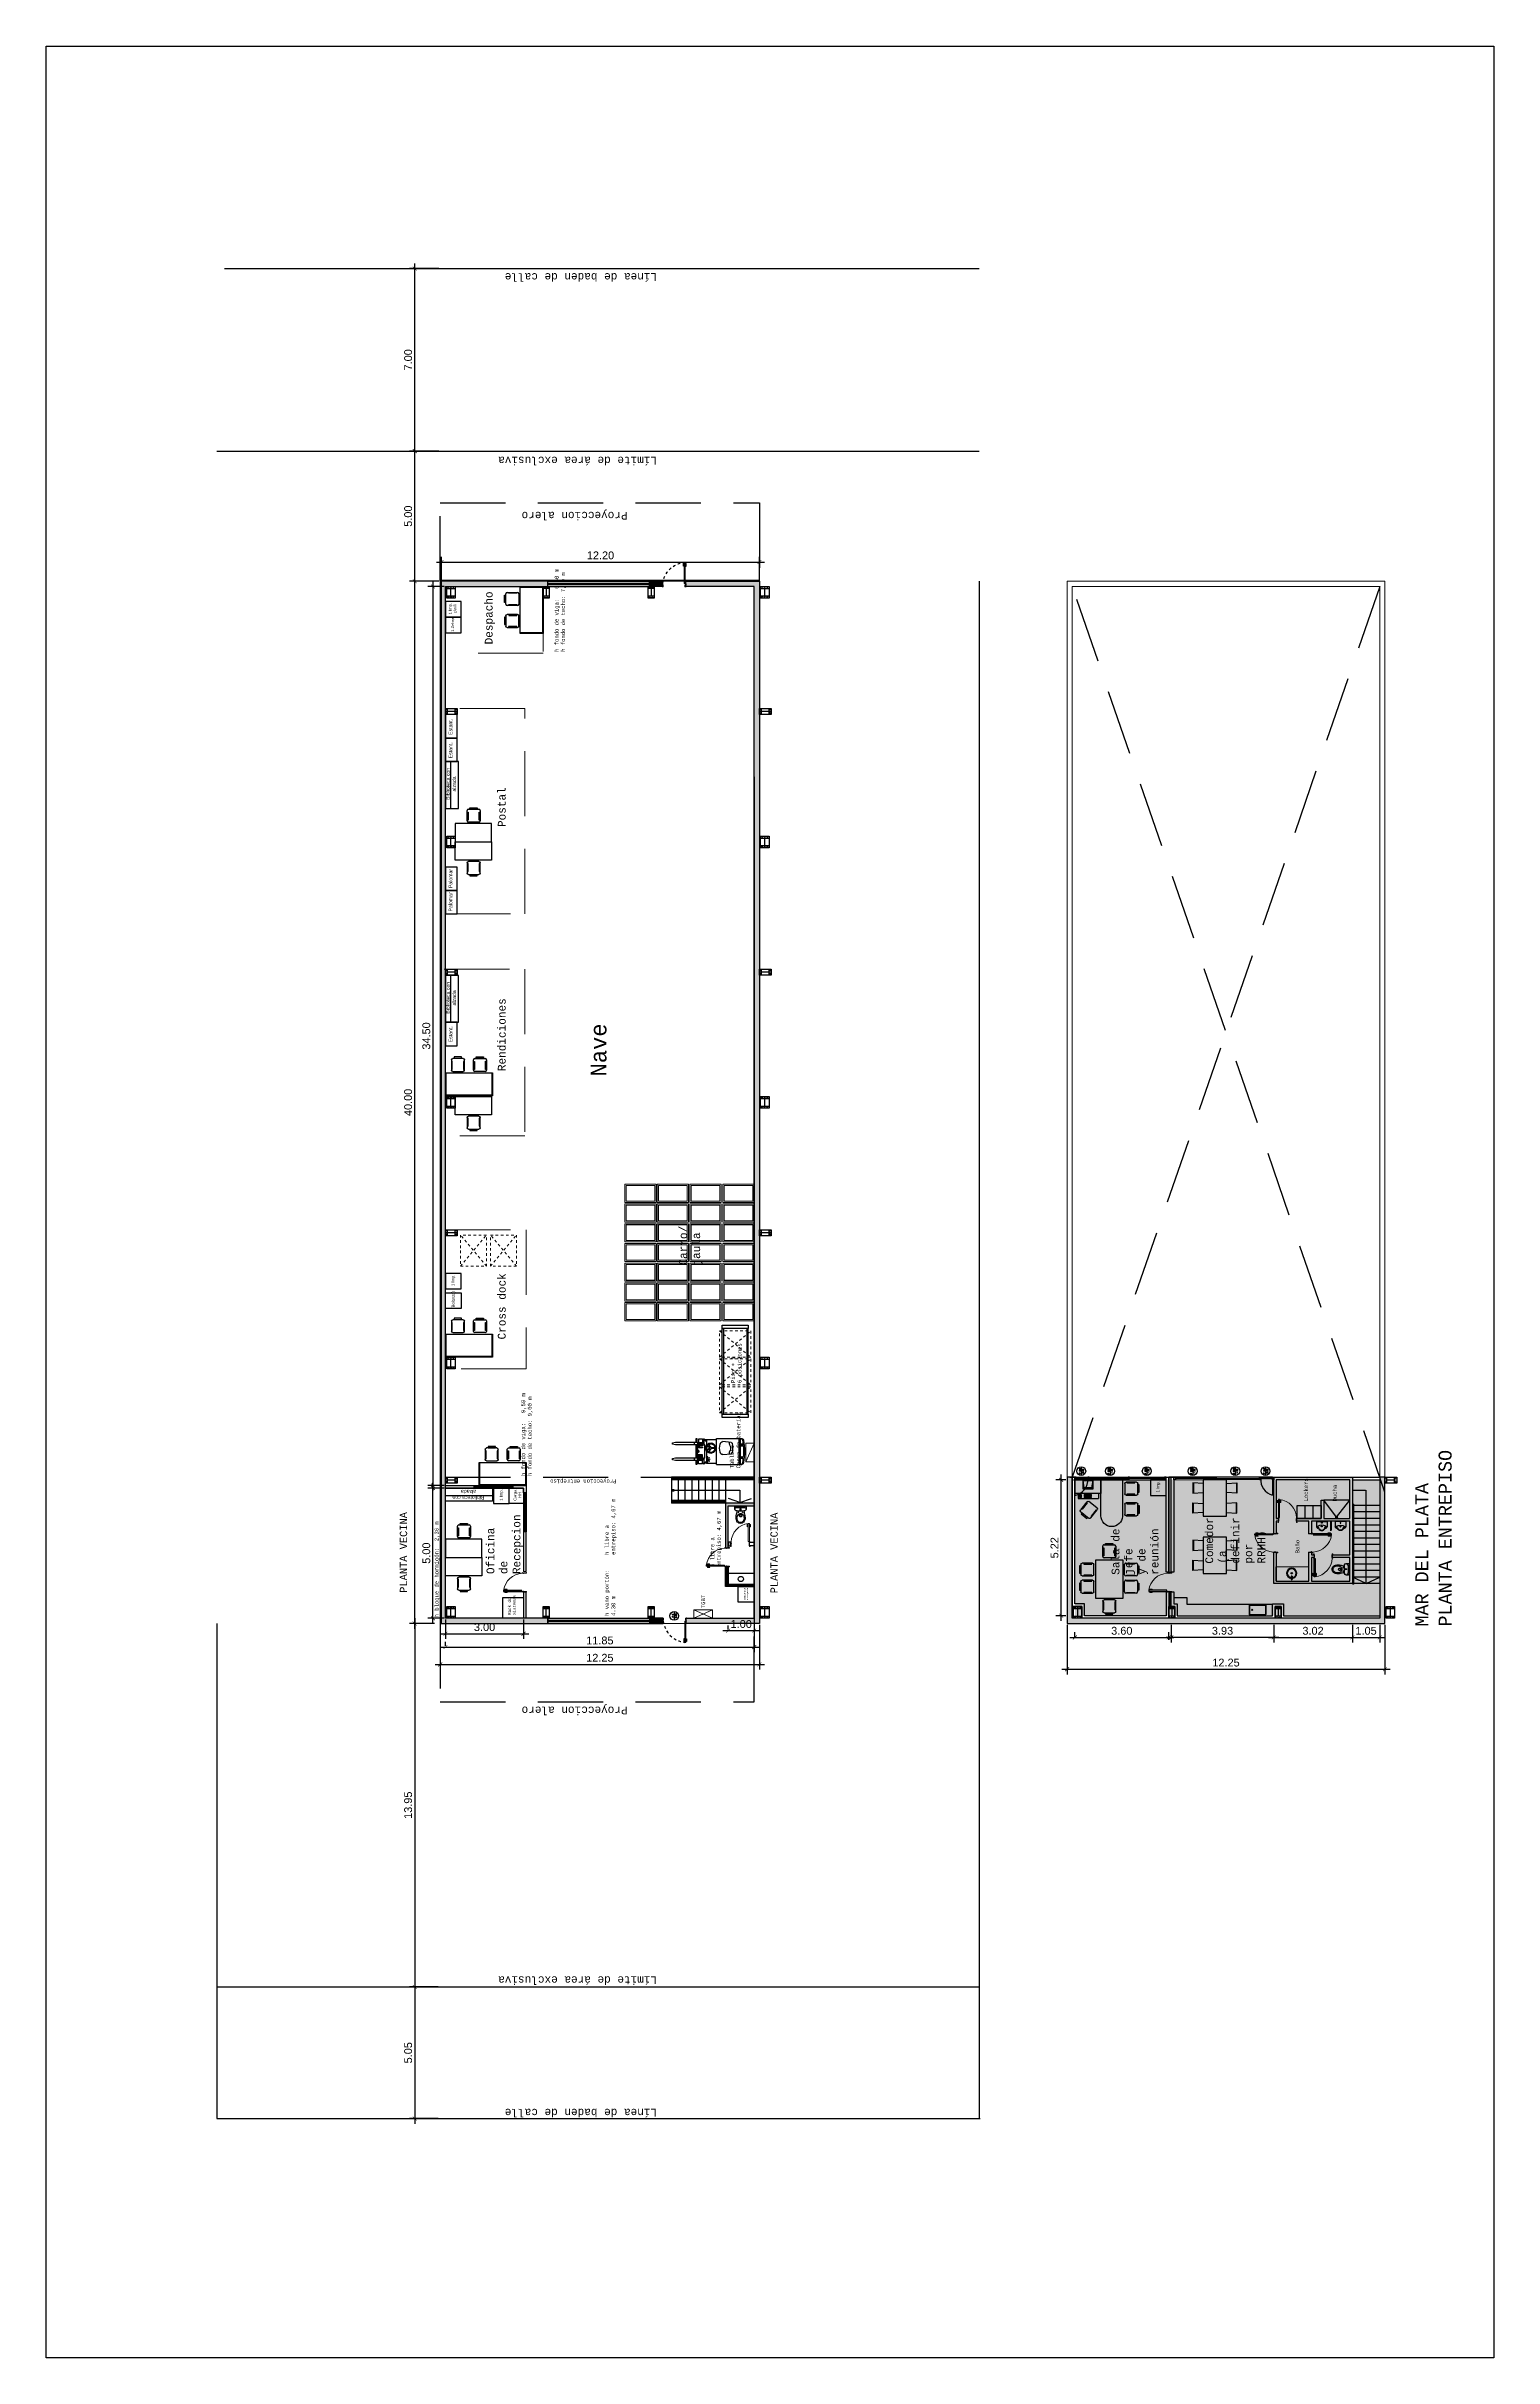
# Model space of a CAD drawing. Header units: millimetres. Extents: x 6085 to 6497, y 3307 to 3415.
# Drawn here: x 6084.8 to 6140.3, y 3326 to 3414.7 of the extents above; entities that cross this region are included whole.
import ezdxf
from ezdxf.enums import TextEntityAlignment as Align

# ---------------------------------------------------------------- set-up
doc = ezdxf.new("R2010")
doc.units = ezdxf.units.MM
for name, pattern in [('DASHED', [0.75, 0.5, -0.25]), ('HIDDEN', [0.375, 0.25, -0.125]), ('IRI-OCASA-Layout R 9$0$HIDDEN', [0.375, 0.25, -0.125])]:
    doc.linetypes.add(name, pattern=pattern)
for name, color, linetype in [('1-PB-SANT-ARTF', 252, 'Continuous'), ('50-simb-carp', 5, 'Continuous'), ('Apilador', 252, 'Continuous'), ('BASTIDOR', 5, 'Continuous'), ('Carpintería', 3, 'Continuous'), ('Columnas', 7, 'Continuous'), ('Cotas', 4, 'Continuous'), ('Durlock', 2, 'Continuous'), ('Escaleras', 2, 'Continuous'), ('Estanterías Livianas', 161, 'Continuous'), ('Hatch Muros', 252, 'Continuous'), ('Heladera', 252, 'Continuous'), ('IRI-OCASA-Layout R 9$0$OCA_Mobiliario', 252, 'Continuous'), ('IRI-OCASA-Layout R 9$0$OCA_Rejas', 80, 'IRI-OCASA-Layout R 9$0$HIDDEN'), ('LARGUERO_2300', 42, 'Continuous'), ('Mobiliario', 251, 'Continuous'), ('Muros', 7, 'Continuous'), ('Proyecciones', 5, 'HIDDEN'), ('Rack de Sistemas', 3, 'Continuous'), ('Racks', 252, 'Continuous'), ('SANITARIOS', 1, 'Continuous'), ('TEXTO', 141, 'Continuous')]:
    doc.layers.add(name, color=color, linetype=linetype)
for name, color, linetype, lineweight in [('A-CARP-HERRAJES', 1, 'Continuous', 9), ('Carros', 252, 'Continuous', 20), ('Delimitación de sectores', 6, 'Continuous', 20), ('MERCADERIA', 252, 'Continuous', 5), ('Mercadería', 252, 'Continuous', 20), ('OCASA_TODAS_r08$0$CARP-BARRIDO', 1, 'Continuous', 15), ('OCASA_TODAS_r08$0$CARP-HERRAJES', 9, 'Continuous', 15), ('OCASA_TODAS_r08$0$CARP-MARCO', 3, 'Continuous', 20), ('OCASA_TODAS_r08$0$Estructura', 7, 'Continuous', 20), ('Tableros eléctricos', 252, 'Continuous', 20)]:
    doc.layers.add(name, color=color, linetype=linetype, lineweight=lineweight)
doc.layers.add('Hatch planta', color=7, linetype='Continuous', true_color=0xededed)
doc.layers.add('vista', color=7, linetype='Continuous', lineweight=5, transparency=0.65)
doc.styles.add('ARIAL', font='arial.ttf')
doc.styles.add('IRI-OCASA-Layout R 9$0$Standard', font='arial.ttf')
doc.styles.add('SIMPLEX', font='SIMPLEX')
doc.styles.get("Standard").update_dxf_attribs({"font": 'lucon.TTF'})
doc.dimstyles.new('COTAS_100', dxfattribs={"dimtxt": 0.4, "dimasz": 0.15, "dimexe": 0.2, "dimexo": 0.05, "dimgap": 0.05, "dimtad": 1, "dimzin": 1, "dimdsep": 46, "dimtxsty": 'ARIAL', "dimblk": 'ARCHTICK', "dimcen": 0.2, "dimdle": 0.2, "dimclrd": 256, "dimclre": 252, "dimclrt": 256, "dimaunit": 1, "dimadec": 0, "dimazin": 0, "dimtfac": 1, "dimtmove": 0, "dimatfit": 3, "dimfxl": 1, "dimarcsym": 0})

# ---------------------------------------------------------------- blocks, each defined once
blk = doc.blocks.new('IRI-OCASA-Layout R 9$0$OCA_SILLA')
at = {"linetype": 'Continuous'}
for p, q in [((0.0549, 0.05), (0.0549, 0.4483)), ((0.1049, 0.4983), (0.5023, 0.4983)), ((0.5023, 0), (0.1049, 0)), ((0.5523, 0.4483), (0.5523, 0.05))]:
    blk.add_line(p, q, dxfattribs=at)
for points in [[(0, 0.1087), (0, 0.3889), (0.0427, 0.3889), (0.0427, 0.1087)], [(0.1654, 0.4663), (0.1654, 0.4876), (0.4749, 0.4876), (0.4749, 0.4663)], [(0.1681, 0.0207), (0.1681, 0.0394), (0.4749, 0.0394), (0.4749, 0.0207)]]:
    blk.add_lwpolyline(points, close=True, dxfattribs=at)
for centre, start, end in [((0.1049, 0.4483), 90, 180), ((0.1049, 0.05), 180, 270), ((0.5023, 0.4483), 0, 90), ((0.5023, 0.05), 270, 0)]:
    blk.add_arc(centre, 0.05, start, end, dxfattribs=at)
blk = doc.blocks.new('mesa_trabajo_1.80x.83')
blk.add_lwpolyline([(0, 0.88), (-1.8, 0.88), (-1.8, 0), (0, 0)], close=True)
blk.add_lwpolyline([(-1.775, 0.88), (-1.775, 0.025), (-0.025, 0.025), (-0.025, 0.88)])
blk = doc.blocks.new('IRI-OCASA-Layout R 9$0$OCA_puesto gerente')
at = {"layer": 'IRI-OCASA-Layout R 9$0$OCA_Mobiliario'}
for p, q in [((0, 2.4735), (0, 1.4745)), ((0.5292, 2.4735), (0, 2.4735)), ((0.026144, 2.161848), (0.026144, 1.780848)), ((0.305545, 2.111048), (0.026144, 2.161848)), ((0.356345, 2.161848), (0.026144, 2.161848)), ((0.026144, 1.780848), (0.305545, 1.831648)), ((0.026144, 1.780848), (0.356345, 1.780848)), ((0.356345, 2.161848), (0.305545, 2.111048)), ((0.305545, 1.831648), (0.305545, 2.111048)), ((0.305545, 1.831648), (0.356345, 1.780848)), ((0.356345, 1.780848), (0.356345, 2.161848)), ((0.5292, 1.4745), (0.5292, 2.4735)), ((0.5292, 2.34927), (0.719485, 2.34927)), ((0.55734, 2.116405), (0.63354, 2.116405)), ((0.55734, 1.837005), (0.55734, 2.116405)), ((0.63354, 1.837005), (0.55734, 1.837005)), ((0.572581, 2.220396), (0.572581, 2.296596)), ((0.572581, 2.296596), (0.674181, 2.296596)), ((0.674181, 2.220396), (0.572581, 2.220396)), ((0.58274, 1.837005), (0.58274, 2.116405)), ((0.597981, 2.233096), (0.597981, 2.283896)), ((0.597981, 2.283896), (0.623381, 2.283896)), ((0.597981, 2.258496), (0.623381, 2.258496)), ((0.623381, 2.233096), (0.597981, 2.233096)), ((0.60814, 2.116405), (0.60814, 1.837005)), ((0.623381, 2.283896), (0.623381, 2.233096)), ((0.63354, 2.116405), (0.63354, 1.837005)), ((0.65894, 2.116405), (0.68434, 2.116405)), ((0.65894, 1.837005), (0.65894, 2.116405)), ((0.68434, 1.837005), (0.65894, 1.837005)), ((0.674181, 2.296596), (0.674181, 2.220396)), ((0.68434, 2.116405), (0.68434, 1.837005)), ((0.719485, 2.34927), (0.719485, 1.572094)), ((1.080587, 1.625528), (0.835178, 1.939243)), ((0.843753, 2.009432), (1.156759, 2.254286)), ((1.463782, 1.861807), (1.150775, 1.616953)), ((1.226948, 2.245711), (1.472357, 1.931996)), ((0, 1.4745), (0.5292, 1.4745)), ((1.3836, 1.4745), (0, 1.4745)), ((0, 1.4745), (0, 0.6411)), ((0.5292, 1.572094), (0.719485, 1.572094)), ((1.7952, 1.059702), (1.7952, 1.063102)), ((0, 0.6411), (1.404391, 0.6411)), ((0.08873, 0.111689), (0.08873, 0.509089)), ((0.13873, 0.559089), (0.53703, 0.559089)), ((0.53703, 0.061689), (0.13873, 0.061689)), ((0.58703, 0.509089), (0.58703, 0.111689)), ((0.884856, 0.1049), (0.884856, 0.5023)), ((0.934856, 0.5523), (1.333156, 0.5523)), ((1.333156, 0.0549), (0.934856, 0.0549)), ((1.383156, 0.5023), (1.383156, 0.1049))]:
    blk.add_line(p, q, dxfattribs=at)
for points in [[(1.119735, 2.199042), (1.131257, 2.184313), (0.88961, 1.995281), (0.878088, 2.01001)], [(1.396414, 1.849735), (1.409537, 1.832958), (1.165764, 1.642263), (1.15264, 1.659039)], [(1.306357, 2.233303), (1.478999, 2.012608), (1.445367, 1.986298), (1.272725, 2.206994)], [(0.12073, 0.172189), (0.09943, 0.172189), (0.09943, 0.481689), (0.12073, 0.481689)], [(0.47833, 0.006789), (0.19813, 0.006789), (0.19813, 0.049489), (0.47833, 0.049489)], [(0.56633, 0.174889), (0.54763, 0.174889), (0.54763, 0.481689), (0.56633, 0.481689)], [(0.916856, 0.1654), (0.895556, 0.1654), (0.895556, 0.4749), (0.916856, 0.4749)], [(1.274456, 0), (0.994256, 0), (0.994256, 0.0427), (1.274456, 0.0427)], [(1.362456, 0.1681), (1.343756, 0.1681), (1.343756, 0.4749), (1.362456, 0.4749)]]:
    blk.add_lwpolyline(points, close=True, dxfattribs=at)
for centre, radius, start, end in [((0.87456, 1.97005), 0.05, 128.034833, 218.034833), ((1.187566, 2.214904), 0.05, 38.034833, 128.034833), ((1.432975, 1.901189), 0.05, 308.034833, 38.034833), ((1.119968, 1.656335), 0.05, 218.034833, 308.034833), ((1.386346, 1.065648), 0.408861, 359.643216, 90.384836), ((1.374057, 1.062211), 0.422202, 274.120115, 359.595756), ((0.13873, 0.509089), 0.05, 90, 180), ((0.13873, 0.111689), 0.05, 180, 270), ((0.53703, 0.509089), 0.05, 0, 90), ((0.53703, 0.111689), 0.05, 270, 0), ((0.934856, 0.5023), 0.05, 90, 180), ((0.934856, 0.1049), 0.05, 180, 270), ((1.333156, 0.5023), 0.05, 0, 90), ((1.333156, 0.1049), 0.05, 270, 0)]:
    blk.add_arc(centre, radius, start, end, dxfattribs=at)
blk = doc.blocks.new('biblioteca')
for p, q in [((0.5, 1.8), (0, 1.8)), ((0, 1.8), (0, 0)), ((0.2, 1.8), (0.2, 0)), ((0.5, 0), (0.5, 1.8)), ((0, 0), (0.5, 0))]:
    blk.add_line(p, q)
blk = doc.blocks.new('_ArchTick')
at = {"color": 0, "linetype": 'ByBlock', "const_width": 0.15}
blk.add_lwpolyline([(-0.5, -0.5), (0.5, 0.5)], dxfattribs=at)
blk = doc.blocks.new('*D95')
at = {"layer": 'Cotas', "lineweight": -2}
blk.add_line((6124.062539, 3353.618094), (6128.062564, 3353.618094), dxfattribs=at)
at = {"layer": 'Cotas', "color": 252, "lineweight": -2}
for p, q in [((6124.262539, 3353.618094), (6124.262539, 3353.818094)), ((6127.862564, 3353.519246), (6127.862564, 3353.818094))]:
    blk.add_line(p, q, dxfattribs=at)
at = {"layer": 'Defpoints', "color": 0}
for p in [(6124.262539, 3353.568094), (6127.862564, 3353.618094), (6127.862564, 3353.469246)]:
    blk.add_point(p, dxfattribs=at)
at = {"layer": 'Cotas', "lineweight": -2, "xscale": 0.15, "yscale": 0.15, "zscale": 0.15, "rotation": 180}
blk.add_blockref('_ArchTick', (6124.262539, 3353.618094), dxfattribs=at)
at = {"layer": 'Cotas', "lineweight": -2, "xscale": 0.15, "yscale": 0.15, "zscale": 0.15}
blk.add_blockref('_ArchTick', (6127.862564, 3353.618094), dxfattribs=at)
at = {"layer": 'Cotas', "insert": (6126.062551, 3353.871369), "char_height": 0.3, "attachment_point": 5, "style": 'ARIAL'}
blk.add_mtext('3.60', dxfattribs=at)
blk = doc.blocks.new('*D96')
at = {"layer": 'Cotas', "lineweight": -2}
blk.add_line((6123.73474, 3354.252239), (6123.73474, 3359.867239), dxfattribs=at)
at = {"layer": 'Cotas', "color": 252, "lineweight": -2}
for p, q in [((6123.912539, 3359.667239), (6123.53474, 3359.667239)), ((6123.912539, 3354.452239), (6123.53474, 3354.452239))]:
    blk.add_line(p, q, dxfattribs=at)
at = {"layer": 'Defpoints', "color": 0}
for p in [(6123.73474, 3359.667239), (6123.962539, 3359.667239), (6123.962539, 3354.452239)]:
    blk.add_point(p, dxfattribs=at)
at = {"layer": 'Cotas', "lineweight": -2, "xscale": 0.15, "yscale": 0.15, "zscale": 0.15}
for p, rotation in [((6123.73474, 3359.667239), 90), ((6123.73474, 3354.452239), 270)]:
    blk.add_blockref('_ArchTick', p, dxfattribs=dict(at, rotation=rotation))
at = {"layer": 'Cotas', "insert": (6123.481568, 3357.059739), "char_height": 0.3, "attachment_point": 5, "rotation": 90, "style": 'ARIAL'}
blk.add_mtext('5.22', dxfattribs=at)
blk = doc.blocks.new('Escritorio_1.40x0.70')
at = {"layer": 'Mobiliario'}
blk.add_lwpolyline([(0, 0), (-0.7, 0), (-0.7, -1.4), (0, -1.4)], close=True, dxfattribs=at)
at = {"layer": 'Mobiliario', "rotation": 180}
blk.add_blockref('IRI-OCASA-Layout R 9$0$OCA_SILLA', (0.605839, -0.46192), dxfattribs=at)
blk = doc.blocks.new('*D97')
at = {"layer": 'Cotas', "color": 252, "lineweight": -2}
for p, q in [((6099.688949, 3394.152239), (6098.727267, 3394.152239)), ((6099.688949, 3354.152239), (6098.727267, 3354.152239))]:
    blk.add_line(p, q, dxfattribs=at)
at = {"layer": 'Cotas', "lineweight": -2}
blk.add_line((6098.927267, 3353.952239), (6098.927267, 3394.352239), dxfattribs=at)
at = {"layer": 'Defpoints', "color": 0}
for p in [(6098.927267, 3394.152239), (6099.738949, 3394.152239), (6099.738949, 3354.152239)]:
    blk.add_point(p, dxfattribs=at)
at = {"layer": 'Cotas', "lineweight": -2, "xscale": 0.15, "yscale": 0.15, "zscale": 0.15}
for p, rotation in [((6098.927267, 3394.152239), 90), ((6098.927267, 3354.152239), 270)]:
    blk.add_blockref('_ArchTick', p, dxfattribs=dict(at, rotation=rotation))
at = {"layer": 'Cotas', "insert": (6098.674095, 3374.152239), "char_height": 0.3, "attachment_point": 5, "rotation": 90, "style": 'ARIAL'}
blk.add_mtext('40.00', dxfattribs=at)
blk = doc.blocks.new('*D98')
at = {"layer": 'Cotas', "color": 252, "lineweight": -2}
for p, q in [((6111.956403, 3386.648956), (6111.956403, 3353.046713)), ((6100.106403, 3353.296713), (6100.106403, 3353.446713))]:
    blk.add_line(p, q, dxfattribs=at)
at = {"layer": 'Cotas', "lineweight": -2}
blk.add_line((6099.906403, 3353.246713), (6112.156403, 3353.246713), dxfattribs=at)
at = {"layer": 'Defpoints', "color": 0}
for p in [(6111.956403, 3386.698956), (6100.106403, 3353.246713), (6111.956403, 3353.246713)]:
    blk.add_point(p, dxfattribs=at)
at = {"layer": 'Cotas', "lineweight": -2, "xscale": 0.15, "yscale": 0.15, "zscale": 0.15, "rotation": 180}
blk.add_blockref('_ArchTick', (6100.106403, 3353.246713), dxfattribs=at)
at = {"layer": 'Cotas', "lineweight": -2, "xscale": 0.15, "yscale": 0.15, "zscale": 0.15}
blk.add_blockref('_ArchTick', (6111.956403, 3353.246713), dxfattribs=at)
at = {"layer": 'Cotas', "insert": (6106.031403, 3353.499885), "char_height": 0.3, "attachment_point": 5, "style": 'ARIAL'}
blk.add_mtext('11.85', dxfattribs=at)
blk = doc.blocks.new('*D99')
at = {"layer": 'Cotas', "lineweight": -2}
blk.add_line((6099.756403, 3394.892106), (6112.356403, 3394.892106), dxfattribs=at)
at = {"layer": 'Cotas', "color": 252, "lineweight": -2}
for p, q in [((6099.956403, 3394.202239), (6099.956403, 3395.092106)), ((6112.156403, 3394.202239), (6112.156403, 3395.092106))]:
    blk.add_line(p, q, dxfattribs=at)
at = {"layer": 'Defpoints', "color": 0}
for p in [(6112.156403, 3394.892106), (6099.956403, 3394.152239), (6112.156403, 3394.152239)]:
    blk.add_point(p, dxfattribs=at)
at = {"layer": 'Cotas', "lineweight": -2, "xscale": 0.15, "yscale": 0.15, "zscale": 0.15, "rotation": 180}
blk.add_blockref('_ArchTick', (6099.956403, 3394.892106), dxfattribs=at)
at = {"layer": 'Cotas', "lineweight": -2, "xscale": 0.15, "yscale": 0.15, "zscale": 0.15}
blk.add_blockref('_ArchTick', (6112.156403, 3394.892106), dxfattribs=at)
at = {"layer": 'Cotas', "insert": (6106.056403, 3395.145278), "char_height": 0.3, "attachment_point": 5, "style": 'ARIAL'}
blk.add_mtext('12.20', dxfattribs=at)
blk = doc.blocks.new('A$C347B20F1')
for points in [[(175.143718, 166.070149, -0.029649), (185, 0, -0.029649), (175.143718, -166.070149, -0.379899), (111.593007, -222.5), (40, -222.5, -0.414214), (0, -182.5), (0, 0), (0, 182.5, -0.414214), (40, 222.5), (111.593007, 222.5, -0.379899)], [(281.067095, -19.570784, -0.027242), (280, 0, -0.027242), (281.067095, 19.570784, -0.250976), (342.787675, 109.645242, -0.068976), (407.495095, 132.573447, -0.179639), (556.101624, 109.705189, -0.272087), (620.573234, 0, -0.272087), (556.101624, -109.705189, -0.179639), (407.495095, -132.573447, -0.068976), (342.787675, -109.645242, -0.250976)], [(332.824365, 34.427809, -0.283637), (348.027657, 48.91635, -1.233806), (348.027657, -48.91635, -0.283637), (332.824365, -34.427809, -0.129065)]]:
    blk.add_lwpolyline(points, format="xyb", close=True)
for points in [[(88.738566, -199.5, -0.382504), (48.977979, -163.869863, -0.027373), (40, 0, -0.027373), (48.977979, 163.869863, -0.382504), (88.738566, 199.5, -0.382504)], [(179.654454, 122.399834, -0.017322), (348, 163.000004, -0.034533), (429.906363, 175.000004, -0.180901), (602.96307, 118.084611, -0.210568), (655, 0, -0.210568), (602.96307, -118.084611, -0.180901), (429.906363, -175.000004, -0.034533), (348, -163.000004, -0.017322), (179.654454, -122.399834, -0.017322)]]:
    blk.add_lwpolyline(points, format="xyb")
for centre, radius in [((120.061489, -2.975691), 15), ((122, 0), 13.5), ((122, 0), 13.5), ((230, 80), 7.5), ((230, -80), 7.5)]:
    blk.add_circle(centre, radius)
for centre, radius, start, end in [((120.061489, -2.975691), 25, 120, 240), ((120.061489, -2.975691), 25, 300, 60), ((230, 80), 7.5, 102.400197, 257.599803), ((230, -80), 7.5, 102.400197, 257.599803)]:
    blk.add_arc(centre, radius, start, end)
blk = doc.blocks.new('*D100')
at = {"layer": 'Cotas', "color": 252, "lineweight": -2}
for p, q in [((6099.657953, 3354.152239), (6098.727267, 3354.152239)), ((6099.657953, 3340.202239), (6098.727267, 3340.202239))]:
    blk.add_line(p, q, dxfattribs=at)
at = {"layer": 'Cotas', "lineweight": -2}
blk.add_line((6098.927267, 3354.352239), (6098.927267, 3340.002239), dxfattribs=at)
at = {"layer": 'Defpoints', "color": 0}
for p in [(6099.707953, 3354.152239), (6098.927267, 3340.202239), (6099.707953, 3340.202239)]:
    blk.add_point(p, dxfattribs=at)
at = {"layer": 'Cotas', "lineweight": -2, "xscale": 0.15, "yscale": 0.15, "zscale": 0.15}
for p, rotation in [((6098.927267, 3354.152239), 90), ((6098.927267, 3340.202239), 270)]:
    blk.add_blockref('_ArchTick', p, dxfattribs=dict(at, rotation=rotation))
at = {"layer": 'Cotas', "insert": (6098.673993, 3347.177239), "char_height": 0.3, "attachment_point": 5, "rotation": 90, "style": 'ARIAL'}
blk.add_mtext('13.95', dxfattribs=at)
blk = doc.blocks.new('*D101')
at = {"layer": 'Cotas', "lineweight": -2}
blk.add_line((6098.927267, 3340.402239), (6098.927267, 3334.952239), dxfattribs=at)
at = {"layer": 'Cotas', "color": 252, "lineweight": -2}
for p, q in [((6099.825407, 3340.202239), (6098.727267, 3340.202239)), ((6099.825407, 3335.152239), (6098.727267, 3335.152239))]:
    blk.add_line(p, q, dxfattribs=at)
at = {"layer": 'Defpoints', "color": 0}
for p in [(6099.875407, 3340.202239), (6098.927267, 3335.152239), (6099.875407, 3335.152239)]:
    blk.add_point(p, dxfattribs=at)
at = {"layer": 'Cotas', "lineweight": -2, "xscale": 0.15, "yscale": 0.15, "zscale": 0.15}
for p, rotation in [((6098.927267, 3340.202239), 90), ((6098.927267, 3335.152239), 270)]:
    blk.add_blockref('_ArchTick', p, dxfattribs=dict(at, rotation=rotation))
at = {"layer": 'Cotas', "insert": (6098.674095, 3337.677239), "char_height": 0.3, "attachment_point": 5, "rotation": 90, "style": 'ARIAL'}
blk.add_mtext('5.05', dxfattribs=at)
blk = doc.blocks.new('*D107')
at = {"layer": 'Cotas', "color": 252, "lineweight": -2}
for p, q in [((6091.378733, 3399.152239), (6099.127267, 3399.152239)), ((6099.856403, 3394.152239), (6098.727267, 3394.152239))]:
    blk.add_line(p, q, dxfattribs=at)
at = {"layer": 'Cotas', "lineweight": -2}
blk.add_line((6098.927267, 3393.952239), (6098.927267, 3399.352239), dxfattribs=at)
at = {"layer": 'Defpoints', "color": 0}
for p in [(6091.328733, 3399.152239), (6098.927267, 3399.152239), (6099.906403, 3394.152239)]:
    blk.add_point(p, dxfattribs=at)
at = {"layer": 'Cotas', "lineweight": -2, "xscale": 0.15, "yscale": 0.15, "zscale": 0.15}
for p, rotation in [((6098.927267, 3399.152239), 90), ((6098.927267, 3394.152239), 270)]:
    blk.add_blockref('_ArchTick', p, dxfattribs=dict(at, rotation=rotation))
at = {"layer": 'Cotas', "insert": (6098.674095, 3396.652239), "char_height": 0.3, "attachment_point": 5, "rotation": 90, "style": 'ARIAL'}
blk.add_mtext('5.00', dxfattribs=at)
blk = doc.blocks.new('*D102')
at = {"layer": 'Cotas', "color": 252, "lineweight": -2}
for p, q in [((6099.856403, 3406.152239), (6098.727267, 3406.152239)), ((6099.856403, 3399.152239), (6098.727267, 3399.152239))]:
    blk.add_line(p, q, dxfattribs=at)
at = {"layer": 'Cotas', "lineweight": -2}
blk.add_line((6098.927267, 3398.952239), (6098.927267, 3406.352239), dxfattribs=at)
at = {"layer": 'Defpoints', "color": 0}
for p in [(6098.927267, 3406.152239), (6099.906403, 3406.152239), (6099.906403, 3399.152239)]:
    blk.add_point(p, dxfattribs=at)
at = {"layer": 'Cotas', "lineweight": -2, "xscale": 0.15, "yscale": 0.15, "zscale": 0.15}
for p, rotation in [((6098.927267, 3406.152239), 90), ((6098.927267, 3399.152239), 270)]:
    blk.add_blockref('_ArchTick', p, dxfattribs=dict(at, rotation=rotation))
at = {"layer": 'Cotas', "insert": (6098.674095, 3402.652239), "char_height": 0.3, "attachment_point": 5, "rotation": 90, "style": 'ARIAL'}
blk.add_mtext('7.00', dxfattribs=at)
blk = doc.blocks.new('*D103')
at = {"layer": 'Cotas', "color": 252, "lineweight": -2}
for p, q in [((6111.956403, 3356.164891), (6111.956403, 3353.677873)), ((6110.956403, 3353.927873), (6110.956403, 3354.077873))]:
    blk.add_line(p, q, dxfattribs=at)
at = {"layer": 'Cotas', "lineweight": -2}
blk.add_line((6110.756403, 3353.877873), (6112.156403, 3353.877873), dxfattribs=at)
at = {"layer": 'Defpoints', "color": 0}
for p in [(6111.956403, 3356.214891), (6110.956403, 3353.877873), (6111.956403, 3353.877873)]:
    blk.add_point(p, dxfattribs=at)
at = {"layer": 'Cotas', "lineweight": -2, "xscale": 0.15, "yscale": 0.15, "zscale": 0.15, "rotation": 180}
blk.add_blockref('_ArchTick', (6110.956403, 3353.877873), dxfattribs=at)
at = {"layer": 'Cotas', "lineweight": -2, "xscale": 0.15, "yscale": 0.15, "zscale": 0.15}
blk.add_blockref('_ArchTick', (6111.956403, 3353.877873), dxfattribs=at)
at = {"layer": 'Cotas', "insert": (6111.456403, 3354.131045), "char_height": 0.3, "attachment_point": 5, "style": 'ARIAL'}
blk.add_mtext('1.00', dxfattribs=at)
blk = doc.blocks.new('A$C49CE79F2')
at = {"layer": 'Carpintería', "lineweight": 9}
for p, q in [((-60, 907.981707, 7.994941), (-60, 887.981707, 7.994941)), ((-60, 907.981707, 7.994941), (-60, 887.981707, 7.994941)), ((-60, 907.981707, 7.994941), (-60, 887.981707, 7.994941)), ((-60, 907.981707, 7.994941), (-60, 887.981707, 7.994941)), ((-60, 887.981707, 7.994941), (-20, 887.981707, 7.994941)), ((-60, 887.981707, 7.994941), (-20, 887.981707, 7.994941)), ((-60, 887.981707, 7.994941), (-20, 887.981707, 7.994941)), ((-60, 887.981707, 7.994941), (-20, 887.981707, 7.994941)), ((-55, 912.981707, 7.994941), (-50, 912.981707, 7.994941)), ((-55, 912.981707, 7.994941), (-50, 912.981707, 7.994941)), ((-50, 902.981707, 7.994941), (0, 902.981707, 7.994941)), ((-50, 902.981707, 7.994941), (0, 902.981707, 7.994941)), ((-50, 902.981707, 7.994941), (0, 902.981707, 7.994941)), ((-50, 902.981707, 7.994941), (0, 902.981707, 7.994941)), ((-50, 902.981707, 7.994941), (0, 902.981707, 7.994941)), ((-50, 902.981707, 7.994941), (0, 902.981707, 7.994941)), ((-50, 902.981707, 7.994941), (0, 902.981707, 7.994941)), ((-50, 902.981707, 7.994941), (0, 902.981707, 7.994941)), ((-50, 902.981707, 7.994941), (0, 902.981707, 7.994941)), ((-50, 902.981707, 7.994941), (0, 902.981707, 7.994941)), ((-50, 902.981707, 7.994941), (0, 902.981707, 7.994941)), ((-50, 902.981707, 7.994941), (50, 902.981707, 7.994941)), ((-20, 887.981707, 7.994941), (-20, 872.981707, 7.994941)), ((-20, 887.981707, 7.994941), (-20, 872.981707, 7.994941)), ((-20, 887.981707, 7.994941), (-20, 872.981707, 7.994941)), ((-20, 887.981707, 7.994941), (-20, 872.981707, 7.994941)), ((50, 912.981707, 7.994941), (55, 912.981707, 7.994941)), ((50, 912.981707, 7.994941), (55, 912.981707, 7.994941)), ((60, 907.981707, 7.994941), (60, 877.981707, 7.994941)), ((60, 907.981707, 7.994941), (60, 877.981707, 7.994941)), ((60, 907.981707, 7.994941), (60, 877.981707, 7.994941)), ((60, 907.981707, 7.994941), (60, 877.981707, 7.994941)), ((-874.982858, 20.285966), (-874.982858, 60.285966)), ((-874.982858, 60.285966), (-65, 60)), ((-874.982858, 20.285966), (-874.982858, 60.285966)), ((-874.982858, 60.285966), (-65, 60)), ((-874.982858, 20.285966), (-874.982858, 60.285966)), ((-874.982858, 60.285966), (-65, 60)), ((-874.982858, 20.285966), (-874.982858, 60.285966)), ((-874.982858, 60.285966), (-65, 60)), ((-65, 20), (-874.982858, 20.285966)), ((-65, 20), (-874.982858, 20.285966)), ((-65, 20), (-874.982858, 20.285966)), ((-65, 20), (-874.982858, 20.285966)), ((-65, 60), (-65, 20)), ((-65, 60), (-65, 20)), ((-65, 60), (-65, 20)), ((-65, 60), (-65, 20)), ((-60, 15), (-20, 15)), ((-60, -5), (-60, 15)), ((-60, 15), (-20, 15)), ((-60, -5), (-60, 15)), ((-60, 15), (-20, 15)), ((-60, -5), (-60, 15)), ((-60, 15), (-20, 15)), ((-60, -5), (-60, 15)), ((-50, 0), (0, 0)), ((-50, 0), (0, 0)), ((-50, 0), (0, 0)), ((-50, 0), (0, 0)), ((-50, 0), (0, 0)), ((-50, 0), (0, 0)), ((-50, 0), (0, 0)), ((-50, 0), (0, 0)), ((-50, 0), (0, 0)), ((-50, 0), (0, 0)), ((-50, 0), (0, 0)), ((-50, 0), (50, 0)), ((-20, 872.981707, 7.994941), (5, 872.981707, 7.994941)), ((-20, 872.981707, 7.994941), (5, 872.981707, 7.994941)), ((-20, 872.981707, 7.994941), (5, 872.981707, 7.994941)), ((-20, 872.981707, 7.994941), (55, 872.981707, 7.994941)), ((-20, 15), (-20, 30)), ((-20, 30), (5, 30)), ((-20, 15), (-20, 30)), ((-20, 30), (5, 30)), ((-20, 15), (-20, 30)), ((-20, 30), (5, 30)), ((-20, 15), (-20, 30)), ((-20, 30), (55, 30)), ((60, -5), (60, 25)), ((60, -5), (60, 25)), ((60, -5), (60, 25)), ((60, -5), (60, 25)), ((-55, -10), (-50, -10)), ((-55, -10), (-50, -10)), ((50, -10), (55, -10)), ((50, -10), (55, -10))]:
    blk.add_line(p, q, dxfattribs=at)
at = {"layer": 'Carpintería'}
for p, q in [((-50, 912.981707, 7.994941), (-50, 902.981707, 7.994941)), ((-50, 912.981707, 7.994941), (-50, 902.981707, 7.994941)), ((-50, 912.981707, 7.994941), (-50, 902.981707, 7.994941)), ((-50, 912.981707, 7.994941), (-50, 902.981707, 7.994941)), ((-50, 902.981707, 7.994941), (0, 902.981707, 7.994941)), ((-50, 902.981707, 7.994941), (0, 902.981707, 7.994941)), ((50, 912.981707, 7.994941), (50, 902.981707, 7.994941)), ((50, 912.981707, 7.994941), (50, 902.981707, 7.994941)), ((50, 912.981707, 7.994941), (50, 902.981707, 7.994941)), ((-50, 0), (0, 0)), ((-50, -10), (-50, 0)), ((-50, -10), (-50, 0)), ((-50, 0), (0, 0)), ((-50, -10), (-50, 0)), ((-50, -10), (-50, 0)), ((50, -10), (50, 0)), ((50, -10), (50, 0)), ((50, -10), (50, 0))]:
    blk.add_line(p, q, dxfattribs=at)
at = {"layer": 'Carpintería', "color": 252}
for p, q in [((-732.821822, 93.577966), (-835.875822, 93.577966)), ((-835.875822, 93.577966), (-835.875822, 79.511966)), ((-732.821822, 93.577966), (-835.875822, 93.577966)), ((-835.875822, 93.577966), (-835.875822, 79.511966)), ((-732.821822, 93.577966), (-835.875822, 93.577966)), ((-835.875822, 93.577966), (-835.875822, 79.511966)), ((-732.821822, 93.577966), (-835.875822, 93.577966)), ((-835.875822, 93.577966), (-835.875822, 79.511966)), ((-835.875822, 79.511966), (-826.499822, 79.511966)), ((-835.875822, 79.511966), (-826.499822, 79.511966)), ((-835.875822, 79.511966), (-826.499822, 79.511966)), ((-835.875822, 79.511966), (-826.499822, 79.511966)), ((-835.875822, 60.285966), (-835.875822, 69.353966)), ((-835.875822, 69.353966), (-803.059822, 69.353966)), ((-835.875822, 60.285966), (-835.875822, 69.353966)), ((-835.875822, 69.353966), (-803.059822, 69.353966)), ((-835.875822, 60.285966), (-835.875822, 69.353966)), ((-835.875822, 69.353966), (-803.059822, 69.353966)), ((-835.875822, 60.285966), (-835.875822, 69.353966)), ((-835.875822, 69.353966), (-803.059822, 69.353966)), ((-835.875822, 20.285966), (-835.875822, 11.217966)), ((-835.875822, 20.285966), (-835.875822, 11.217966)), ((-835.875822, 20.285966), (-835.875822, 11.217966)), ((-835.875822, 20.285966), (-835.875822, 11.217966)), ((-835.875822, 11.217966), (-803.059822, 11.217966)), ((-835.875822, 11.217966), (-803.059822, 11.217966)), ((-835.875822, 11.217966), (-803.059822, 11.217966)), ((-835.875822, 11.217966), (-803.059822, 11.217966)), ((-835.875822, -13.006034), (-835.875822, 1.059966)), ((-835.875822, 1.059966), (-826.499822, 1.059966)), ((-835.875822, -13.006034), (-835.875822, 1.059966)), ((-835.875822, 1.059966), (-826.499822, 1.059966)), ((-835.875822, -13.006034), (-835.875822, 1.059966)), ((-835.875822, 1.059966), (-826.499822, 1.059966)), ((-835.875822, -13.006034), (-835.875822, 1.059966)), ((-835.875822, 1.059966), (-826.499822, 1.059966)), ((-826.499822, 69.353966), (-826.499822, 79.511966)), ((-826.499822, 79.511966), (-812.045822, 79.511966)), ((-826.499822, 79.511966), (-732.821822, 79.511966)), ((-826.499822, 69.353966), (-826.499822, 79.511966)), ((-826.499822, 79.511966), (-812.045822, 79.511966)), ((-826.499822, 79.511966), (-732.821822, 79.511966)), ((-826.499822, 69.353966), (-826.499822, 79.511966)), ((-826.499822, 79.511966), (-812.045822, 79.511966)), ((-826.499822, 79.511966), (-732.821822, 79.511966)), ((-826.499822, 69.353966), (-826.499822, 79.511966)), ((-826.499822, 79.511966), (-812.045822, 79.511966)), ((-826.499822, 79.511966), (-732.821822, 79.511966)), ((-826.499822, 11.217966), (-826.499822, 1.059966)), ((-826.499822, 11.217966), (-826.499822, 1.059966)), ((-826.499822, 11.217966), (-826.499822, 1.059966)), ((-826.499822, 11.217966), (-826.499822, 1.059966)), ((-826.499822, 1.059966), (-812.045822, 1.059966)), ((-826.499822, 1.059966), (-732.821822, 1.059966)), ((-826.499822, 1.059966), (-812.045822, 1.059966)), ((-826.499822, 1.059966), (-732.821822, 1.059966)), ((-826.499822, 1.059966), (-812.045822, 1.059966)), ((-826.499822, 1.059966), (-732.821822, 1.059966)), ((-826.499822, 1.059966), (-812.045822, 1.059966)), ((-826.499822, 1.059966), (-732.821822, 1.059966)), ((-812.045822, 79.511966), (-812.045822, 69.353966)), ((-812.045822, 79.511966), (-812.045822, 69.353966)), ((-812.045822, 79.511966), (-812.045822, 69.353966)), ((-812.045822, 79.511966), (-812.045822, 69.353966)), ((-812.045822, 1.059966), (-812.045822, 11.217966)), ((-812.045822, 1.059966), (-812.045822, 11.217966)), ((-812.045822, 1.059966), (-812.045822, 11.217966)), ((-812.045822, 1.059966), (-812.045822, 11.217966)), ((-803.059822, 69.353966), (-803.059822, 60.285966)), ((-803.059822, 69.353966), (-803.059822, 60.285966)), ((-803.059822, 69.353966), (-803.059822, 60.285966)), ((-803.059822, 69.353966), (-803.059822, 60.285966)), ((-803.059822, 11.217966), (-803.059822, 20.285966)), ((-803.059822, 11.217966), (-803.059822, 20.285966)), ((-803.059822, 11.217966), (-803.059822, 20.285966)), ((-803.059822, 11.217966), (-803.059822, 20.285966)), ((-732.821822, 79.511966), (-732.821822, 93.577966)), ((-732.821822, 79.511966), (-732.821822, 93.577966)), ((-732.821822, 79.511966), (-732.821822, 93.577966)), ((-732.821822, 79.511966), (-732.821822, 93.577966)), ((-732.821822, 1.059966), (-732.821822, -13.006034)), ((-732.821822, 1.059966), (-732.821822, -13.006034)), ((-732.821822, 1.059966), (-732.821822, -13.006034)), ((-732.821822, 1.059966), (-732.821822, -13.006034)), ((-732.821822, -13.006034), (-835.875822, -13.006034)), ((-732.821822, -13.006034), (-835.875822, -13.006034)), ((-732.821822, -13.006034), (-835.875822, -13.006034)), ((-732.821822, -13.006034), (-835.875822, -13.006034))]:
    blk.add_line(p, q, dxfattribs=at)
at = {"layer": 'Carpintería', "lineweight": 9}
blk.add_circle((-65, 15), 5, dxfattribs=at)
blk.add_circle((-65, 15), 5, dxfattribs=at)
blk.add_circle((-65, 15), 5, dxfattribs=at)
blk.add_circle((-65, 15), 5, dxfattribs=at)
at = {"layer": 'Carpintería', "color": 252, "linetype": 'HIDDEN', "ltscale": 0.01}
blk.add_arc((55.211858, -40.541058, 15.989881), 935.643253, 97.073155, 173.813665, dxfattribs=at)
at = {"layer": 'Carpintería', "lineweight": 9}
for centre, start, end in [((-55, 907.981707, 7.994941), 90, 180), ((-55, 907.981707, 7.994941), 90, 180), ((55, 907.981707, 7.994941), 0, 90), ((55, 907.981707, 7.994941), 0, 90), ((55, 877.981707, 7.994941), 270, 0), ((55, 877.981707, 7.994941), 270, 0), ((55, 877.981707, 7.994941), 270, 0), ((55, 877.981707, 7.994941), 270, 0), ((55, 25), 0, 90), ((55, 25), 0, 90), ((55, 25), 0, 90), ((55, 25), 0, 90), ((-55, -5), 180, 270), ((-55, -5), 180, 270), ((55, -5), 270, 0), ((55, -5), 270, 0)]:
    blk.add_arc(centre, 5, start, end, dxfattribs=at)
blk = doc.blocks.new('OCASA_TODAS_r08$0$P14 14')
at = {"extrusion": (1.67932e-05, 6.2673e-05, 1), "elevation": -0.001837}
blk.add_lwpolyline([(-21.204706, -23.509385), (-21.204706, -24.205028), (-21.1602, -24.205028), (-21.1602, -23.509385)], close=True, dxfattribs=at)
at = {"layer": 'OCASA_TODAS_r08$0$CARP-BARRIDO'}
blk.add_arc((-21.113856, -23.463412, -0.000123), 0.74716, 182.383766, 263.015925, dxfattribs=at)
at = {"layer": 'OCASA_TODAS_r08$0$CARP-HERRAJES', "extrusion": (1.67932e-05, 6.2673e-05, 1)}
for p, q in [((-21.247938, -24.146459, 0.000046), (-21.247938, -24.093511, 0.000043)), ((-21.247938, -24.146459, 0.000046), (-21.246979, -24.163857, 0.000047)), ((-21.230468, -24.164323, 0.000047), (-21.245163, -24.165142, 0.000047)), ((-21.230132, -24.146833, 0.000046), (-21.21806, -24.145926, 0.000045)), ((-21.230132, -24.164323, 0.000047), (-21.230132, -24.146833, 0.000046)), ((-21.230132, -24.164323, 0.000047), (-21.21806, -24.16523, 0.000047)), ((-21.21806, -24.167354, 0.000047), (-21.21806, -24.143802, 0.000045)), ((-21.216658, -24.1424, 0.000045), (-21.204706, -24.1424, 0.000045)), ((-21.216658, -24.168756, 0.000047), (-21.204706, -24.168756, 0.000047)), ((-21.204706, -24.168756, 0.000047), (-21.204706, -24.1424, 0.000045)), ((-21.148248, -24.1424, 0.000044), (-21.1602, -24.1424, 0.000044)), ((-21.1602, -24.168756, 0.000046), (-21.1602, -24.1424, 0.000044)), ((-21.148248, -24.168756, 0.000046), (-21.1602, -24.168756, 0.000046)), ((-21.146846, -24.167354, 0.000046), (-21.146846, -24.143802, 0.000044)), ((-21.134774, -24.146833, 0.000044), (-21.146846, -24.145926, 0.000044)), ((-21.134774, -24.164323, 0.000045), (-21.146846, -24.16523, 0.000045)), ((-21.134774, -24.164323, 0.000045), (-21.134774, -24.146833, 0.000044)), ((-21.134439, -24.164323, 0.000045), (-21.119743, -24.165142, 0.000045)), ((-21.116968, -24.146459, 0.000044), (-21.117927, -24.163857, 0.000045)), ((-21.116968, -24.146459, 0.000044), (-21.116968, -24.093511, 0.00004))]:
    blk.add_line(p, q, dxfattribs=at)
at = {"layer": 'OCASA_TODAS_r08$0$CARP-HERRAJES', "extrusion": (1.67932e-05, 6.2673e-05, 1), "elevation": -0.001824}
for points in [[(-21.242215, -24.135781), (-21.242215, -24.093511)], [(-21.122691, -24.135781), (-21.122691, -24.093511)]]:
    blk.add_lwpolyline(points, dxfattribs=at)
at = {"layer": 'OCASA_TODAS_r08$0$CARP-HERRAJES', "extrusion": (1.67932e-05, 6.2673e-05, 1)}
for centre, radius, start, end in [((-21.216689, -24.094466, -0.001824), 0.031264, 137.389588, 178.250158), ((-21.245579, -24.163803, -0.001824), 0.001402, 182.185883, 287.237894), ((-21.21662, -24.094509, -0.001824), 0.02562, 137.415505, 177.482987), ((-21.230991, -24.13562, -0.001824), 0.011225, 180.822772, 272.671199), ((-21.237471, -24.075105, -0.001824), 0.002867, 313.848385, 140.982624), ((-21.216658, -24.143802, -0.001824), 0.001402, 89.999987, 179.999987), ((-21.216658, -24.167354, -0.001824), 0.001402, 179.999987, 269.999987), ((-21.148248, -24.143802, -0.001824), 0.001402, 359.999987, 89.999987), ((-21.148248, -24.167354, -0.001824), 0.001402, 269.999987, 359.999987), ((-21.133915, -24.13562, -0.001824), 0.011225, 267.328776, 359.177203), ((-21.127436, -24.075105, -0.001824), 0.002867, 39.01735, 226.151589), ((-21.148286, -24.09451, -0.001824), 0.02562, 2.516987, 42.584469), ((-21.148217, -24.094466, -0.001824), 0.031264, 1.749816, 42.610387), ((-21.119328, -24.163803, -0.001824), 0.001402, 252.76208, 357.814091)]:
    blk.add_arc(centre, radius, start, end, dxfattribs=at)
at = {"layer": 'OCASA_TODAS_r08$0$CARP-MARCO'}
for p, q in [((-21.86037, -23.321288, -0.000008), (-21.88537, -23.321288, -0.000008)), ((-21.88537, -23.321288, -0.000008), (-21.88537, -23.336288, -0.000008)), ((-21.88537, -23.321288, -0.000008), (-21.88537, -23.337888, -0.000008)), ((-21.88377, -23.337888, -0.000008), (-21.88537, -23.337888, -0.000008)), ((-21.88537, -23.494488, -0.000008), (-21.88537, -23.477888, -0.000008)), ((-21.88377, -23.477888, -0.000008), (-21.88537, -23.477888, -0.000008)), ((-21.88537, -23.494488, -0.000008), (-21.88537, -23.479488, -0.000008)), ((-21.88537, -23.494488, -0.000008), (-21.86037, -23.494488, -0.000008)), ((-21.86197, -23.322888, -0.000008), (-21.88377, -23.322888, -0.000008)), ((-21.88377, -23.322888, -0.000008), (-21.88377, -23.336288, -0.000008)), ((-21.88377, -23.322888, -0.000008), (-21.88377, -23.337888, -0.000008)), ((-21.88377, -23.492888, -0.000008), (-21.88377, -23.477888, -0.000008)), ((-21.88377, -23.492888, -0.000008), (-21.88377, -23.479488, -0.000008)), ((-21.88377, -23.492888, -0.000008), (-21.86197, -23.492888, -0.000008)), ((-21.86197, -23.426088, -0.000008), (-21.86197, -23.322888, -0.000008)), ((-21.84697, -23.426088, -0.000008), (-21.86197, -23.426088, -0.000008)), ((-21.86197, -23.492888, -0.000008), (-21.86197, -23.437888, -0.000008)), ((-21.86197, -23.437888, -0.000008), (-21.84697, -23.437888, -0.000008)), ((-21.86037, -23.424488, -0.000008), (-21.86037, -23.321288, -0.000008)), ((-21.84537, -23.424488, -0.000008), (-21.86037, -23.424488, -0.000008)), ((-21.86037, -23.494488, -0.000008), (-21.86037, -23.439488, -0.000008)), ((-21.86037, -23.439488, -0.000008), (-21.84537, -23.439488, -0.000008)), ((-21.84697, -23.437888, -0.000008), (-21.84697, -23.426088, -0.000008)), ((-21.84537, -23.439488, -0.000008), (-21.84537, -23.424488, -0.000008)), ((-21.17537, -23.439488, -0.000008), (-21.17537, -23.424488, -0.000008)), ((-21.17537, -23.424488, -0.000008), (-21.16037, -23.424488, -0.000008)), ((-21.16037, -23.439488, -0.000008), (-21.17537, -23.439488, -0.000008)), ((-21.17377, -23.437888, -0.000008), (-21.17377, -23.426088, -0.000008)), ((-21.17377, -23.426088, -0.000008), (-21.15877, -23.426088, -0.000008)), ((-21.15877, -23.437888, -0.000008), (-21.17377, -23.437888, -0.000008)), ((-21.16037, -23.424488, -0.000008), (-21.16037, -23.321288, -0.000008)), ((-21.16037, -23.321288, -0.000008), (-21.13537, -23.321288, -0.000008)), ((-21.16037, -23.494488, -0.000008), (-21.16037, -23.439488, -0.000008)), ((-21.13537, -23.494488, -0.000008), (-21.16037, -23.494488, -0.000008)), ((-21.15877, -23.426088, -0.000008), (-21.15877, -23.322888, -0.000008)), ((-21.15877, -23.322888, -0.000008), (-21.13697, -23.322888, -0.000008)), ((-21.15877, -23.492888, -0.000008), (-21.15877, -23.437888, -0.000008)), ((-21.13697, -23.492888, -0.000008), (-21.15877, -23.492888, -0.000008)), ((-21.13697, -23.322888, -0.000008), (-21.13697, -23.336288, -0.000008)), ((-21.13697, -23.322888, -0.000008), (-21.13697, -23.337888, -0.000008)), ((-21.13697, -23.337888, -0.000008), (-21.13537, -23.337888, -0.000008)), ((-21.13697, -23.492888, -0.000008), (-21.13697, -23.477888, -0.000008)), ((-21.13697, -23.477888, -0.000008), (-21.13537, -23.477888, -0.000008)), ((-21.13697, -23.492888, -0.000008), (-21.13697, -23.479488, -0.000008)), ((-21.13537, -23.321288, -0.000008), (-21.13537, -23.336288, -0.000008)), ((-21.13537, -23.321288, -0.000008), (-21.13537, -23.337888, -0.000008)), ((-21.13537, -23.494488, -0.000008), (-21.13537, -23.477888, -0.000008)), ((-21.13537, -23.494488, -0.000008), (-21.13537, -23.479488, -0.000008))]:
    blk.add_line(p, q, dxfattribs=at)
blk.add_circle((-21.153754, -23.501298, -0.000008), 0.006, dxfattribs=at)
blk = doc.blocks.new('A$C0D016993')
at = {"linetype": 'DASHED', "ltscale": 0.05}
for points in [[(0, 1.2), (1, 1.2), (1, 0), (0, 0), (0, 1.2)], [(0, 1.2), (1, 0)], [(1, 1.2), (0, 0)]]:
    blk.add_lwpolyline(points, dxfattribs=at)
blk = doc.blocks.new('carros_1')
for points in [[(0.7, 0), (0, 0), (0, 1.2), (0.7, 1.2)], [(0.65, 0.05), (0.05, 0.05), (0.05, 1.15), (0.65, 1.15)]]:
    blk.add_lwpolyline(points, close=True)
blk = doc.blocks.new('au_elev')
at = {"color": 0}
for p, q in [((-2.639, 0.3485), (-2.759, 0.321883)), ((-2.759, 0.321883), (-2.759, 0.27501)), ((-2.759, 0.27501), (-2.639, 0.2485)), ((-1.797, 0.3485), (-2.639, 0.3485)), ((-2.639, 0.2485), (-1.797, 0.2485)), ((-1.909, 0.3485), (-1.909, 0.2485)), ((-1.844, 0.4975), (-1.844, 0.3485)), ((-1.822, 0.4975), (-1.844, 0.4975)), ((-1.844, 0.2485), (-1.844, -0.2485)), ((-1.822, 0.3485), (-1.822, 0.4975)), ((-1.822, -0.2485), (-1.822, 0.2485)), ((-1.797, 0.2485), (-1.797, 0.3485)), ((-1.797, 0.137873), (-1.797, 0.165273)), ((-1.797, 0.165273), (-1.609387, 0.165273)), ((-1.609387, 0.137873), (-1.797, 0.137873)), ((-1.797, 0.137873), (-1.797, -0.137873)), ((-1.767, 0.270795), (-1.767, 0.304987)), ((-1.767, 0.304987), (-1.567, 0.304987)), ((-1.567, 0.270795), (-1.767, 0.270795)), ((-1.767, 0.236828), (-1.592184, 0.236828)), ((-1.767, 0.165273), (-1.767, 0.236828)), ((-1.738633, 0.165273), (-1.767, 0.165273)), ((-1.76489, 0.47338), (-1.76489, 0.343)), ((-1.605765, 0.47338), (-1.76489, 0.47338)), ((-1.76489, 0.343), (-1.60735, 0.343)), ((-1.738633, 0.212826), (-1.738633, 0.165273)), ((-1.592184, 0.212826), (-1.738633, 0.212826)), ((-1.609387, 0.165273), (-1.609387, 0.137873)), ((-1.546994, 0.48674), (-1.60735, 0.4575)), ((-1.60735, 0.4575), (-1.60735, 0.304987)), ((-1.592184, 0.236828), (-1.592184, 0.212826)), ((-1.567, 0.304987), (-1.567, 0.270795)), ((-1.546769, 0.270795), (-1.567, 0.270795)), ((-1.546994, 0.4575), (-1.546994, 0.48674)), ((-1.546994, 0.4575), (-1.546994, 0.270795)), ((-1.45611, 0.4575), (-1.546994, 0.4575)), ((-1.526769, -0.250795), (-1.526769, 0.250795)), ((-1.510252, 0.443358), (-1.510252, 0.403358)), ((-1.470252, 0.443358), (-1.510252, 0.443358)), ((-1.510252, 0.403358), (-1.470252, 0.403358)), ((-1.470252, 0.403358), (-1.470252, 0.443358)), ((-1.456984, 0.424122), (-1.396127, 0.391514)), ((-1.45611, -0.03261), (-1.45611, 0.4575)), ((-1.45611, 0.4575), (-1.067, 0.4575)), ((-1.396127, 0.214663), (-1.45611, 0.177527)), ((-1.439812, 0.35868), (-1.329127, 0.376569)), ((-1.43687, 0.256328), (-1.324827, 0.236854)), ((-1.435285, 0.327658), (-1.341124, 0.33196)), ((-1.435285, 0.290521), (-1.318941, 0.294823)), ((-1.396127, 0.391514), (-1.396127, 0.214663)), ((-1.319063, -0.098009), (-1.382895, 0.012551)), ((-1.301742, -0.088009), (-1.36639, 0.023964)), ((-1.067, 0.4975), (-0.09782, 0.4975)), ((-1.067, 0.4975), (-1.067, -0.4975)), ((-0.83011, 0.125), (-0.506865, 0.092524)), ((-0.201262, 0.4975), (-0.201262, -0.4975)), ((-0.151918, 0.4975), (-0.151918, -0.4975)), ((-0.122266, 0.2755), (-0.122266, 0.216821)), ((-0.049347, 0.2755), (-0.122266, 0.2755)), ((-0.122266, 0.216821), (-0.04137, 0.201654)), ((-0.103325, 0.223994), (-0.103325, 0.263994)), ((-0.103325, 0.263994), (-0.063325, 0.263994)), ((-0.063325, 0.223994), (-0.103325, 0.223994)), ((-0.063325, 0.263994), (-0.063325, 0.223994)), ((-2.639, -0.2485), (-2.759, -0.275117)), ((-2.759, -0.275117), (-2.759, -0.32199)), ((-2.759, -0.32199), (-2.639, -0.3485)), ((-1.797, -0.2485), (-2.639, -0.2485)), ((-2.639, -0.3485), (-1.797, -0.3485)), ((-1.909, -0.2485), (-1.909, -0.3485)), ((-1.844, -0.3485), (-1.844, -0.4975)), ((-1.844, -0.4975), (-1.822, -0.4975)), ((-1.822, -0.4975), (-1.822, -0.3485)), ((-1.797, -0.137873), (-1.797, -0.165273)), ((-1.609387, -0.137873), (-1.797, -0.137873)), ((-1.797, -0.165273), (-1.609387, -0.165273)), ((-1.797, -0.3485), (-1.797, -0.2485)), ((-1.738633, -0.165273), (-1.767, -0.165273)), ((-1.767, -0.165273), (-1.767, -0.236828)), ((-1.767, -0.236828), (-1.592184, -0.236828)), ((-1.767, -0.270795), (-1.767, -0.304987)), ((-1.567, -0.270795), (-1.767, -0.270795)), ((-1.767, -0.304987), (-1.567, -0.304987)), ((-1.76489, -0.343), (-1.60735, -0.343)), ((-1.76489, -0.47338), (-1.76489, -0.343)), ((-1.605765, -0.47338), (-1.76489, -0.47338)), ((-1.738633, -0.212826), (-1.738633, -0.165273)), ((-1.592184, -0.212826), (-1.738633, -0.212826)), ((-1.609387, -0.165273), (-1.609387, -0.137873)), ((-1.60735, -0.4575), (-1.60735, -0.304987)), ((-1.546994, -0.48674), (-1.60735, -0.4575)), ((-1.592184, -0.236828), (-1.592184, -0.212826)), ((-1.567, -0.270795), (-1.546769, -0.270795)), ((-1.567, -0.304987), (-1.567, -0.270795)), ((-1.546994, -0.270795), (-1.546994, -0.4575)), ((-1.546994, -0.4575), (-1.45611, -0.4575)), ((-1.546994, -0.4575), (-1.546994, -0.48674)), ((-1.510252, -0.443358), (-1.510252, -0.403358)), ((-1.510252, -0.403358), (-1.470252, -0.403358)), ((-1.470252, -0.443358), (-1.510252, -0.443358)), ((-1.489802, -0.075), (-1.489802, -0.175)), ((-1.471063, -0.075), (-1.489802, -0.075)), ((-1.471063, -0.175), (-1.489802, -0.175)), ((-1.470252, -0.403358), (-1.470252, -0.443358)), ((-1.45611, -0.4575), (-1.45611, -0.21739)), ((-1.45611, -0.4575), (-1.067, -0.4575)), ((-1.332347, -0.075), (-1.440082, -0.075)), ((-1.332347, -0.175), (-1.440082, -0.175)), ((-1.319063, -0.151991), (-1.382895, -0.262551)), ((-1.301742, -0.161991), (-1.36639, -0.273964)), ((-1.349762, -0.106107), (-1.327735, -0.106205)), ((-1.327735, -0.143795), (-1.349762, -0.143893)), ((-1.291933, -0.075), (-1.309253, -0.075)), ((-1.291933, -0.175), (-1.309253, -0.175)), ((-1.291933, -0.075), (-1.291933, -0.086731)), ((-1.291933, -0.163269), (-1.291933, -0.175)), ((-1.137202, -0.115), (-1.254993, -0.115)), ((-1.137202, -0.135), (-1.254993, -0.135)), ((-1.067, -0.4975), (-0.09782, -0.4975)), ((-0.505958, -0.342427), (-0.83011, -0.375)), ((-0.122266, -0.216821), (-0.04137, -0.201654)), ((-0.122266, -0.2755), (-0.122266, -0.216821)), ((-0.049347, -0.2755), (-0.122266, -0.2755)), ((-0.103325, -0.223994), (-0.103325, -0.263994)), ((-0.063325, -0.223994), (-0.103325, -0.223994)), ((-0.103325, -0.263994), (-0.063325, -0.263994)), ((-0.063325, -0.263994), (-0.063325, -0.223994))]:
    blk.add_line(p, q, dxfattribs=at)
blk.add_circle((-1.767, -0.001249), 0.015398, dxfattribs=at)
for centre, radius, start, end in [((-1.808123, 0.007048), 0.066244, 353.892578, 80.33388), ((-1.546769, 0.250795), 0.02, 0, 90), ((-1.276102, -0.119226), 0.199762, 137.231175, 159.035788), ((-1.285738, -0.110312), 0.186636, 114.122761, 137.231175), ((-1.285738, -0.110312), 0.156636, 128.33591, 137.231175), ((-1.285738, -0.110312), 0.156636, 114.122761, 120.990787), ((-1.291933, -0.096479), 0.171479, 90, 114.122761), ((-1.291933, -0.096479), 0.141479, 90, 114.122761), ((-1.291933, -0.096479), 0.171479, 65.877239, 90), ((-1.291933, -0.096479), 0.141479, 65.877239, 90), ((-1.298127, -0.110312), 0.156636, 42.768825, 65.877239), ((-1.298127, -0.110312), 0.186636, 42.768825, 65.877239), ((-1.307763, -0.119226), 0.199762, 20.964212, 42.768825), ((-0.417685, -0.125), 0.533928, 163.683876, 196.316124), ((-0.83011, 0.025), 0.1, 90, 180), ((-0.389122, 0.052626), 0.182856, 165.359703, 208.549333), ((-0.511112, 0.05275), 0.04, 9.890688, 83.905009), ((-1.545424, -0.127593), 1.089917, 350.401794, 9.890688), ((-0.146529, 0.41762), 0.080591, 8.441192, 82.383817), ((-0.108502, 0.41762), 0.080591, 8.441192, 82.383817), ((-3.067096, 0.01115), 3.029305, 5.006228, 7.937014), ((-3.60704, 0.041682), 3.569256, 359.330878, 2.568829), ((-3.60704, -0.041682), 3.569256, 357.431171, 0.669122), ((-2.679268, 0.036113), 2.679511, 359.227767, 8.441192), ((-2.679268, -0.036113), 2.679511, 351.558808, 0.772233), ((-1.808123, -0.007048), 0.066244, 279.66612, 6.107422), ((-1.546769, -0.250795), 0.02, 270, 0), ((-1.261031, -0.125), 0.215902, 159.035788, 180), ((-1.261031, -0.125), 0.215902, 180, 200.964212), ((-1.276102, -0.130774), 0.199762, 200.964212, 222.768825), ((-1.261031, -0.125), 0.185902, 159.035788, 180), ((-1.261031, -0.125), 0.185902, 180, 200.964212), ((-1.276102, -0.119226), 0.169762, 137.231175, 159.035788), ((-1.276102, -0.130774), 0.169762, 200.964212, 222.768825), ((-1.285738, -0.139688), 0.186636, 222.768825, 245.877239), ((-1.285738, -0.139688), 0.156636, 222.768825, 231.66409), ((-1.285738, -0.139688), 0.156636, 239.009213, 245.877239), ((-1.291933, -0.153521), 0.171479, 245.877239, 270), ((-1.330771, -0.125), 0.026788, 135.147583, 224.852417), ((-1.291933, -0.153521), 0.141479, 245.877239, 270), ((-1.291933, -0.125), 0.038269, 135.147583, 224.852417), ((-1.291933, -0.125), 0.038269, 15.147583, 104.852417), ((-1.291933, -0.125), 0.038269, 255.147583, 344.852417), ((-1.291933, -0.153521), 0.141479, 270, 294.122761), ((-1.291933, -0.153521), 0.171479, 270, 294.122761), ((-1.298127, -0.139688), 0.156636, 294.122761, 317.231175), ((-1.298127, -0.139688), 0.186636, 294.122761, 317.231175), ((-1.307763, -0.119226), 0.169762, 20.964212, 42.768825), ((-1.307763, -0.130774), 0.169762, 317.231175, 339.035788), ((-1.307763, -0.130774), 0.199762, 317.231175, 339.035788), ((-1.322834, -0.125), 0.185902, 3.083537, 20.964212), ((-1.322834, -0.125), 0.185902, 339.035788, 356.916463), ((-1.322834, -0.125), 0.215902, 0, 20.964212), ((-1.322834, -0.125), 0.215902, 339.035788, 360), ((-0.83011, -0.275), 0.1, 180, 270), ((-0.389122, -0.302626), 0.182856, 151.450667, 194.640297), ((-0.722819, -0.111895), 0.189483, 356.034146, 24.020356), ((-0.722819, -0.138105), 0.189483, 335.979644, 3.965854), ((-0.510205, -0.302654), 0.04, 276.094991, 350.401794), ((-0.146529, -0.41762), 0.080591, 277.616183, 351.558808), ((-0.108502, -0.41762), 0.080591, 277.616183, 351.558808), ((-3.067096, -0.01115), 3.029305, 352.062986, 354.993772)]:
    blk.add_arc(centre, radius, start, end, dxfattribs=at)
blk = doc.blocks.new('columna_0.23x0.45')
for p, q in [((-0.44996, 0), (-0.44996, 0.054151)), ((-0.368884, 0.23), (-0.368884, 0)), ((-0.368884, 0.115), (-0.077605, 0.115)), ((-0.077605, 0.23), (-0.077605, 0))]:
    blk.add_line(p, q)
blk.add_lwpolyline([(-0.44996, 0.23), (0.000055, 0.23), (0, 0), (-0.44996, 0)], close=True)
for centre in [(-0.41323, 0.174487), (-0.41323, 0.108712), (-0.41323, 0.039618), (-0.037608, 0.174487), (-0.037608, 0.108712), (-0.037608, 0.039618)]:
    blk.add_circle(centre, 0.009897)
blk = doc.blocks.new('columna_0.45x0.43')
for p, q in [((-0.368292, 0), (-0.368292, -0.32)), ((-0.077012, 0), (-0.077012, -0.32)), ((-0.368292, -0.16), (-0.077012, -0.16))]:
    blk.add_line(p, q)
blk.add_lwpolyline([(-0.45, -0.32), (-0.449368, 0), (0, 0), (0, -0.32)], close=True)
for centre in [(-0.412637, -0.055513), (-0.412637, -0.157862), (-0.412637, -0.259752), (-0.037016, -0.055513), (-0.037016, -0.157862), (-0.037016, -0.259752)]:
    blk.add_circle(centre, 0.009897)
blk = doc.blocks.new('IRI-OCASA-Layout R 9$1$OCA_SILLA')
at = {"layer": 'Mobiliario', "linetype": 'Continuous'}
for p, q in [((0.0549, 0.05), (0.0549, 0.4483)), ((0.1049, 0.4983), (0.5023, 0.4983)), ((0.5023, 0), (0.1049, 0)), ((0.5523, 0.4483), (0.5523, 0.05))]:
    blk.add_line(p, q, dxfattribs=at)
for points in [[(0, 0.1087), (0, 0.3889), (0.0427, 0.3889), (0.0427, 0.1087)], [(0.1654, 0.4663), (0.1654, 0.4876), (0.4749, 0.4876), (0.4749, 0.4663)], [(0.1681, 0.0207), (0.1681, 0.0394), (0.4749, 0.0394), (0.4749, 0.0207)]]:
    blk.add_lwpolyline(points, close=True, dxfattribs=at)
for centre, start, end in [((0.1049, 0.4483), 90, 180), ((0.1049, 0.05), 180, 270), ((0.5023, 0.4483), 0, 90), ((0.5023, 0.05), 270, 0)]:
    blk.add_arc(centre, 0.05, start, end, dxfattribs=at)
blk = doc.blocks.new('MESA REUNIONES 8')
at = {"layer": 'IRI-OCASA-Layout R 9$0$OCA_Mobiliario'}
blk.add_lwpolyline([(-25.597957, 497.6125), (-24.13481, 497.6125), (-24.13481, 498.6735), (-25.597957, 498.6735)], close=True, dxfattribs=at)
at = {"layer": 'IRI-OCASA-Layout R 9$0$OCA_Mobiliario', "xscale": -1}
for p, rotation in [((-24.9064, 499.2858), 90), ((-24.247241, 499.2858), 90), ((-26.210256, 498.39215), 180)]:
    blk.add_blockref('IRI-OCASA-Layout R 9$1$OCA_SILLA', p, dxfattribs=dict(at, rotation=rotation))
at = {"layer": 'IRI-OCASA-Layout R 9$0$OCA_Mobiliario'}
for p, rotation in [((-23.495433, 498.39215), 180), ((-24.9064, 497.0002), 90), ((-24.247241, 497.0002), 90)]:
    blk.add_blockref('IRI-OCASA-Layout R 9$1$OCA_SILLA', p, dxfattribs=dict(at, rotation=rotation))
blk = doc.blocks.new('mesa_comedor_1.40x0.90')
for p, q in [((-1.275, 1.281796), (-1.275, 0.884921, 3.76699)), ((-1.275, 1.281796), (-1.275, 0.884921, 3.76699)), ((-1.275, 1.281796), (-1.275, 0.884921, 3.76699)), ((0.375, 1.281796), (0.375, 0.884921, 3.76699)), ((0.375, 1.281796), (0.375, 0.884921, 3.76699)), ((0.375, 1.281796), (0.375, 0.884921, 3.76699)), ((-1.275, 0.118204), (-1.275, 0.515079, 3.76699)), ((-1.275, 0.118204), (-1.275, 0.515079, 3.76699)), ((-1.275, 0.118204), (-1.275, 0.515079, 3.76699)), ((0.375, 0.118204), (0.375, 0.515079, 3.76699)), ((0.375, 0.118204), (0.375, 0.515079, 3.76699)), ((0.375, 0.118204), (0.375, 0.515079, 3.76699))]:
    blk.add_line(p, q)
for points in [[(-0.9, 1.258358), (-1.3, 1.283358), (-1.3, 0.883358), (-0.9, 0.908358)], [(-0.9, 1.258358), (-1.3, 1.283358), (-1.3, 0.883358), (-0.9, 0.908358)], [(-0.9, 1.258358), (-1.3, 1.283358), (-1.3, 0.883358), (-0.9, 0.908358)], [(0, 1.258358), (0.4, 1.283358), (0.4, 0.883358), (0, 0.908358)], [(0, 1.258358), (0.4, 1.283358), (0.4, 0.883358), (0, 0.908358)], [(0, 1.258358), (0.4, 1.283358), (0.4, 0.883358), (0, 0.908358)], [(-0.9, 0.141642), (-1.3, 0.116642), (-1.3, 0.516642), (-0.9, 0.491642)], [(-0.9, 0.141642), (-1.3, 0.116642), (-1.3, 0.516642), (-0.9, 0.491642)], [(-0.9, 0.141642), (-1.3, 0.116642), (-1.3, 0.516642), (-0.9, 0.491642)], [(0, 0.141642), (0.4, 0.116642), (0.4, 0.516642), (0, 0.491642)], [(0, 0.141642), (0.4, 0.116642), (0.4, 0.516642), (0, 0.491642)], [(0, 0.141642), (0.4, 0.116642), (0.4, 0.516642), (0, 0.491642)]]:
    blk.add_lwpolyline(points)
blk.add_lwpolyline([(-0.9, 0), (0, 0), (0, 1.4), (-0.9, 1.4)], close=True)
blk = doc.blocks.new('BACHA')
at = {"layer": '1-PB-SANT-ARTF'}
for p, q in [((43091.220343, -153117.554808, 4.155958), (43091.220343, -153000.148881, 4.155958)), ((43091.220343, -153117.554808, 4.155958), (43121.220343, -153117.554808, 4.155958)), ((43121.220343, -153117.554808, 4.155958), (43121.220343, -153000.148881, 4.155958))]:
    blk.add_line(p, q, dxfattribs=at)
blk.add_circle((43106.220343, -153222.700328, 4.155958), 25, dxfattribs=at)
for centre, radius, start, end in [((43106.220343, -153222.700328, 4.155958), 195, 94.411726, 85.588274), ((43106.220343, -153222.700328, 4.155958), 170, 95.062093, 84.937907), ((43106.220343, -153000.148881, 4.155958), 25, 306.869898, 233.130102), ((43106.220343, -153000.148881, 4.155958), 15, 0, 180)]:
    blk.add_arc(centre, radius, start, end, dxfattribs=at)
blk = doc.blocks.new('MMC-VA')
for p, q in [((-0.2025, 0), (0.2025, 0)), ((-0.2025, 0), (-0.2025, -0.207927)), ((0.2025, 0), (0.2025, -0.207927)), ((-0.184701, -0.207927), (-0.2025, -0.207927)), ((0.2025, -0.207927), (0.184701, -0.207927))]:
    blk.add_line(p, q)
for centre, radius in [((-0.017382, -0.182562), 0.002924), ((-0.014494, -0.167212), 0.002924), ((0, -0.049479), 0.0135), ((-0.007181, -0.194391), 0.002924), ((-0.000692, -0.159899), 0.002924), ((0, -0.177885), 0.002924), ((0.008428, -0.193791), 0.002924), ((0.013631, -0.16613), 0.002924), ((0.01769, -0.181213), 0.002924)]:
    blk.add_circle(centre, radius)
for centre, radius, start, end in [((-0.15773, -0.20338), 0.045, 185.800457, 242.304283), ((-0.14376, -0.219071), 0.04243, 125.639424, 214.697432), ((-0.146136, -0.181292), 0.069946, 242.304283, 263.68067), ((0, -0.499688), 0.357316, 63.881121, 118.133408), ((-0.316972, -0.338192), 0.228606, 16.680246, 44.676447), ((-0.157448, -0.296927), 0.046256, 24.937053, 85.520307), ((-0.012729, -0.229662), 0.113332, 204.925736, 276.448774), ((-0.013092, -0.230134), 0.094911, 206.562443, 277.928608), ((0.013092, -0.230134), 0.094911, 262.071392, 333.437557), ((0.012729, -0.229662), 0.113332, 263.551226, 335.074264), ((0.316972, -0.338192), 0.228606, 135.323553, 163.319754), ((0.157448, -0.296927), 0.046256, 94.479693, 155.062947), ((0.146136, -0.181292), 0.069946, 276.31933, 297.695717), ((0.14376, -0.219071), 0.04243, 325.302568, 71.387137), ((0.15773, -0.20338), 0.045, 297.695717, 354.199543)]:
    blk.add_arc(centre, radius, start, end)
blk = doc.blocks.new('*D110')
at = {"layer": 'Cotas', "lineweight": -2}
blk.add_line((6099.906403, 3353.758677), (6103.306403, 3353.758677), dxfattribs=at)
at = {"layer": 'Cotas', "color": 252, "lineweight": -2}
for p, q in [((6100.106403, 3354.302239), (6100.106403, 3353.558677)), ((6103.106403, 3354.302239), (6103.106403, 3353.558677))]:
    blk.add_line(p, q, dxfattribs=at)
at = {"layer": 'Defpoints', "color": 0}
for p in [(6100.106403, 3354.352239), (6103.106403, 3354.352239), (6103.106403, 3353.758677)]:
    blk.add_point(p, dxfattribs=at)
at = {"layer": 'Cotas', "lineweight": -2, "xscale": 0.15, "yscale": 0.15, "zscale": 0.15, "rotation": 180}
blk.add_blockref('_ArchTick', (6100.106403, 3353.758677), dxfattribs=at)
at = {"layer": 'Cotas', "lineweight": -2, "xscale": 0.15, "yscale": 0.15, "zscale": 0.15}
blk.add_blockref('_ArchTick', (6103.106403, 3353.758677), dxfattribs=at)
at = {"layer": 'Cotas', "insert": (6101.606403, 3354.011951), "char_height": 0.3, "attachment_point": 5, "style": 'ARIAL'}
blk.add_mtext('3.00', dxfattribs=at)
blk = doc.blocks.new('*D105')
at = {"layer": 'Cotas', "lineweight": -2}
blk.add_line((6131.692068, 3353.618094), (6135.112539, 3353.618094), dxfattribs=at)
at = {"layer": 'Cotas', "color": 252, "lineweight": -2}
for p, q in [((6131.892068, 3354.102239), (6131.892068, 3353.418094)), ((6134.912539, 3354.052239), (6134.912539, 3353.418094))]:
    blk.add_line(p, q, dxfattribs=at)
at = {"layer": 'Defpoints', "color": 0}
for p in [(6131.892068, 3354.152239), (6134.912539, 3354.102239), (6134.912539, 3353.618094)]:
    blk.add_point(p, dxfattribs=at)
at = {"layer": 'Cotas', "lineweight": -2, "xscale": 0.15, "yscale": 0.15, "zscale": 0.15, "rotation": 180}
blk.add_blockref('_ArchTick', (6131.892068, 3353.618094), dxfattribs=at)
at = {"layer": 'Cotas', "lineweight": -2, "xscale": 0.15, "yscale": 0.15, "zscale": 0.15}
blk.add_blockref('_ArchTick', (6134.912539, 3353.618094), dxfattribs=at)
at = {"layer": 'Cotas', "insert": (6133.402304, 3353.871369), "char_height": 0.3, "attachment_point": 5, "style": 'ARIAL'}
blk.add_mtext('3.02', dxfattribs=at)
blk = doc.blocks.new('*D106')
at = {"layer": 'Cotas', "lineweight": -2}
blk.add_line((6134.712539, 3353.618094), (6136.162539, 3353.618094), dxfattribs=at)
at = {"layer": 'Cotas', "color": 252, "lineweight": -2}
for p, q in [((6134.912539, 3354.102239), (6134.912539, 3353.418094)), ((6135.962539, 3354.102239), (6135.962539, 3353.418094))]:
    blk.add_line(p, q, dxfattribs=at)
at = {"layer": 'Defpoints', "color": 0}
for p in [(6134.912539, 3354.152239), (6135.962539, 3354.152239), (6135.962539, 3353.618094)]:
    blk.add_point(p, dxfattribs=at)
at = {"layer": 'Cotas', "lineweight": -2, "xscale": 0.15, "yscale": 0.15, "zscale": 0.15, "rotation": 180}
blk.add_blockref('_ArchTick', (6134.912539, 3353.618094), dxfattribs=at)
at = {"layer": 'Cotas', "lineweight": -2, "xscale": 0.15, "yscale": 0.15, "zscale": 0.15}
blk.add_blockref('_ArchTick', (6135.962539, 3353.618094), dxfattribs=at)
at = {"layer": 'Cotas', "insert": (6135.437539, 3353.871266), "char_height": 0.3, "attachment_point": 5, "style": 'ARIAL'}
blk.add_mtext('1.05', dxfattribs=at)
blk = doc.blocks.new('*D111')
at = {"layer": 'Cotas', "color": 252, "lineweight": -2}
for p, q in [((6123.962539, 3354.102239), (6123.962539, 3352.197113)), ((6136.162539, 3354.102239), (6136.162539, 3352.197113))]:
    blk.add_line(p, q, dxfattribs=at)
at = {"layer": 'Cotas', "lineweight": -2}
blk.add_line((6123.762539, 3352.397113), (6136.362539, 3352.397113), dxfattribs=at)
at = {"layer": 'Defpoints', "color": 0}
for p in [(6123.962539, 3354.152239), (6136.162539, 3354.152239), (6136.162539, 3352.397113)]:
    blk.add_point(p, dxfattribs=at)
at = {"layer": 'Cotas', "lineweight": -2, "xscale": 0.15, "yscale": 0.15, "zscale": 0.15, "rotation": 180}
blk.add_blockref('_ArchTick', (6123.962539, 3352.397113), dxfattribs=at)
at = {"layer": 'Cotas', "lineweight": -2, "xscale": 0.15, "yscale": 0.15, "zscale": 0.15}
blk.add_blockref('_ArchTick', (6136.162539, 3352.397113), dxfattribs=at)
at = {"layer": 'Cotas', "insert": (6130.062539, 3352.650285), "char_height": 0.3, "attachment_point": 5, "style": 'ARIAL'}
blk.add_mtext('12.25', dxfattribs=at)
blk = doc.blocks.new('*D112')
at = {"layer": 'Cotas', "color": 252, "lineweight": -2}
for p, q in [((6099.906403, 3354.102239), (6099.906403, 3352.382419)), ((6112.156403, 3354.102239), (6112.156403, 3352.382419))]:
    blk.add_line(p, q, dxfattribs=at)
at = {"layer": 'Cotas', "lineweight": -2}
blk.add_line((6099.706403, 3352.582419), (6112.356403, 3352.582419), dxfattribs=at)
at = {"layer": 'Defpoints', "color": 0}
for p in [(6099.906403, 3354.152239), (6112.156403, 3354.152239), (6112.156403, 3352.582419)]:
    blk.add_point(p, dxfattribs=at)
at = {"layer": 'Cotas', "lineweight": -2, "xscale": 0.15, "yscale": 0.15, "zscale": 0.15, "rotation": 180}
blk.add_blockref('_ArchTick', (6099.906403, 3352.582419), dxfattribs=at)
at = {"layer": 'Cotas', "lineweight": -2, "xscale": 0.15, "yscale": 0.15, "zscale": 0.15}
blk.add_blockref('_ArchTick', (6112.156403, 3352.582419), dxfattribs=at)
at = {"layer": 'Cotas', "insert": (6106.031403, 3352.835591), "char_height": 0.3, "attachment_point": 5, "style": 'ARIAL'}
blk.add_mtext('12.25', dxfattribs=at)
blk = doc.blocks.new('*D108')
at = {"layer": 'Cotas', "color": 252, "lineweight": -2}
for p, q in [((6100.056403, 3359.352239), (6099.426496, 3359.352239)), ((6100.056403, 3354.352239), (6099.426496, 3354.352239))]:
    blk.add_line(p, q, dxfattribs=at)
at = {"layer": 'Cotas', "lineweight": -2}
blk.add_line((6099.626496, 3354.152239), (6099.626496, 3359.552239), dxfattribs=at)
at = {"layer": 'Defpoints', "color": 0}
for p in [(6099.626496, 3359.352239), (6100.106403, 3359.352239), (6100.106403, 3354.352239)]:
    blk.add_point(p, dxfattribs=at)
at = {"layer": 'Cotas', "lineweight": -2, "xscale": 0.15, "yscale": 0.15, "zscale": 0.15}
for p, rotation in [((6099.626496, 3359.352239), 90), ((6099.626496, 3354.352239), 270)]:
    blk.add_blockref('_ArchTick', p, dxfattribs=dict(at, rotation=rotation))
at = {"layer": 'Cotas', "insert": (6099.373324, 3356.852239), "char_height": 0.3, "attachment_point": 5, "rotation": 90, "style": 'ARIAL'}
blk.add_mtext('5.00', dxfattribs=at)
blk = doc.blocks.new('*D109')
at = {"layer": 'Cotas', "color": 252, "lineweight": -2}
for p, q in [((6100.056403, 3393.952239), (6099.426496, 3393.952239)), ((6100.056403, 3359.452239), (6099.426496, 3359.452239))]:
    blk.add_line(p, q, dxfattribs=at)
at = {"layer": 'Cotas', "lineweight": -2}
blk.add_line((6099.626496, 3394.152239), (6099.626496, 3359.252239), dxfattribs=at)
at = {"layer": 'Defpoints', "color": 0}
for p in [(6100.106403, 3393.952239), (6099.626496, 3359.452239), (6100.106403, 3359.452239)]:
    blk.add_point(p, dxfattribs=at)
at = {"layer": 'Cotas', "lineweight": -2, "xscale": 0.15, "yscale": 0.15, "zscale": 0.15}
for p, rotation in [((6099.626496, 3393.952239), 90), ((6099.626496, 3359.452239), 270)]:
    blk.add_blockref('_ArchTick', p, dxfattribs=dict(at, rotation=rotation))
at = {"layer": 'Cotas', "insert": (6099.373221, 3376.702239), "char_height": 0.3, "attachment_point": 5, "rotation": 90, "style": 'ARIAL'}
blk.add_mtext('34.50', dxfattribs=at)
blk = doc.blocks.new('*D104')
at = {"layer": 'Cotas', "lineweight": -2}
blk.add_line((6132.092068, 3353.618094), (6127.762564, 3353.618094), dxfattribs=at)
at = {"layer": 'Cotas', "color": 252, "lineweight": -2}
for p, q in [((6127.962564, 3354.102239), (6127.962564, 3353.418094)), ((6131.892068, 3354.102239), (6131.892068, 3353.418094))]:
    blk.add_line(p, q, dxfattribs=at)
at = {"layer": 'Defpoints', "color": 0}
for p in [(6127.962564, 3354.152239), (6127.962564, 3353.618094), (6131.892068, 3354.152239)]:
    blk.add_point(p, dxfattribs=at)
at = {"layer": 'Cotas', "lineweight": -2, "xscale": 0.15, "yscale": 0.15, "zscale": 0.15, "rotation": 180}
blk.add_blockref('_ArchTick', (6127.962564, 3353.618094), dxfattribs=at)
at = {"layer": 'Cotas', "lineweight": -2, "xscale": 0.15, "yscale": 0.15, "zscale": 0.15}
blk.add_blockref('_ArchTick', (6131.892068, 3353.618094), dxfattribs=at)
at = {"layer": 'Cotas', "insert": (6129.927316, 3353.871369), "char_height": 0.3, "attachment_point": 5, "style": 'ARIAL'}
blk.add_mtext('3.93', dxfattribs=at)
blk = doc.blocks.new('n-simb-carp')
at = {"color": 9}
blk.add_line((0.343018, 0), (-0.343018, 0), dxfattribs=at)
blk.add_circle((0, 0), 0.343018, dxfattribs=at)
at = {"color": 0, "style": 'SIMPLEX', "width": 0.8}
for tag, p in [('PCH11A', (0.013855, 0.09448)), ('2.00', (0, -0.127452))]:
    blk.add_attdef(tag, text='', height=0.131944, dxfattribs=at).set_placement(p, align=Align.MIDDLE)
at = {"color": 0, "style": 'SIMPLEX', "flags": 1}
for tag, p in [('B-MANO', (0, -0.284558)), ('LOCAL', (0, -0.380089))]:
    blk.add_attdef(tag, text='', height=0.059111, dxfattribs=at).set_placement(p, align=Align.MIDDLE)
blk = doc.blocks.new('mecalux_nuevo_3.30x1.00')
at = {"layer": 'BASTIDOR'}
for points in [[(-1, 3.377), (-1, 3.5), (0, 3.5), (0, 3.377)], [(-1, 3.377), (-1, 3.5), (0, 3.5), (0, 3.377)], [(-1, -0.043), (-1, 0.08), (0, 0.08), (0, -0.043)]]:
    blk.add_lwpolyline(points, close=True, dxfattribs=at)
at = {"layer": 'LARGUERO_2300'}
for points in [[(-0.95, 0.08), (-0.95, 3.377), (-1, 3.377), (-1, 0.08)], [(-0.05, 0.08), (-0.05, 3.377), (0, 3.377), (0, 0.08)]]:
    blk.add_lwpolyline(points, close=True, dxfattribs=at)
at = {"layer": 'MERCADERIA', "color": 253, "xscale": -1, "rotation": 270}
blk.add_blockref('A$C0D016993', (-1.1, 2.32), dxfattribs=at)
at = {"layer": 'MERCADERIA', "color": 253, "rotation": 270}
for p in [(-1.1, 2.25), (-1.1, 1.18)]:
    blk.add_blockref('A$C0D016993', p, dxfattribs=at)
blk = doc.blocks.new('columnas_1')
at = {"layer": 'Columnas'}
for name, p in [('columna_0.45x0.43', (0.649368, 12.001557)), ('columna_0.45x0.43', (10.224684, 12.001557)), ('columna_0.45x0.43', (20.224684, 12.001557)), ('columna_0.45x0.43', (30.224684, 12.001557)), ('columna_0.45x0.43', (39.804684, 12.001557)), ('columna_0.23x0.45', (0.64996, 8.069975)), ('columna_0.23x0.45', (0.64996, 4.040471)), ('columna_0.45x0.43', (0.649368, -0.047332)), ('columna_0.45x0.43', (10.224684, -0.047332)), ('columna_0.45x0.43', (20.224684, -0.047332)), ('columna_0.45x0.43', (30.224684, -0.047332)), ('columna_0.45x0.43', (39.804684, -0.047332))]:
    blk.add_blockref(name, p, dxfattribs=at)
for p, rotation in [((5.615, 12.05), 90), ((15.115, 12.04996), 90), ((25.115, 12.04996), 90), ((35.115, 12.04996), 90), ((39.350095, 8.299975), 180), ((39.349985, 4.270471), 180), ((5.615, 0.001111), 90), ((15.115, 0.001071), 90), ((25.115, 0.001071), 90), ((35.115, 0.001071), 90)]:
    blk.add_blockref('columna_0.23x0.45', p, dxfattribs=dict(at, rotation=rotation))

msp = doc.modelspace()

# ---------------------------------------------------------------- hatches: boundary and pattern name
at = {"layer": 'Hatch Muros'}
h = msp.add_hatch(color=256, dxfattribs=at)
h.dxf.hatch_style = 1
h.paths.add_polyline_path([(6099.906, 3394.152), (6099.906, 3354.152), (6104.032, 3354.152), (6104.032, 3354.352), (6100.106, 3354.352), (6100.106, 3393.952), (6104.032, 3393.952), (6104.032, 3394.152)])
h = msp.add_hatch(color=256, dxfattribs=at)
h.dxf.hatch_style = 1
h.paths.add_polyline_path([(6108.429, 3394.152), (6108.429, 3393.952), (6107.932, 3393.952), (6107.932, 3394.152)])
h = msp.add_hatch(color=256, dxfattribs=at)
h.dxf.hatch_style = 1
h.paths.add_polyline_path([(6109.35, 3354.152), (6109.35, 3354.352), (6111.956, 3354.352), (6111.956, 3393.952), (6109.329, 3393.952), (6109.329, 3394.152), (6112.156, 3394.152), (6112.156, 3354.152)])
h = msp.add_hatch(color=256, dxfattribs=at)
h.dxf.hatch_style = 1
h.paths.add_polyline_path([(6123.963, 3359.767), (6123.963, 3354.152), (6136.163, 3354.152), (6136.163, 3359.767), (6135.963, 3359.767), (6135.963, 3354.352), (6124.163, 3354.352), (6124.162, 3359.767), (6124.063, 3359.767), (6124.162, 3359.767)])
h = msp.add_hatch(color=256, dxfattribs=at)
h.dxf.hatch_style = 1
h.paths.add_polyline_path([(6127.963, 3356.117), (6127.963, 3359.767), (6127.863, 3359.767), (6127.863, 3356.117)])
h = msp.add_hatch(color=256, dxfattribs=at)
h.dxf.hatch_style = 1
h.paths.add_polyline_path([(6131.892, 3356.893), (6131.992, 3356.893), (6131.992, 3355.782), (6133.242, 3355.782), (6133.242, 3356.896), (6133.342, 3356.896), (6133.342, 3356.782), (6133.441, 3356.782), (6133.441, 3356.682), (6133.342, 3356.682), (6133.342, 3355.782), (6134.813, 3355.782), (6134.813, 3356.682), (6134.141, 3356.682), (6134.141, 3356.782), (6134.813, 3356.782), (6134.813, 3358.082), (6133.342, 3358.082), (6133.342, 3357.596), (6133.242, 3357.596), (6133.242, 3358.082), (6132.772, 3358.082), (6132.772, 3358.182), (6133.713, 3358.182), (6133.713, 3358.882), (6133.813, 3358.882), (6133.813, 3358.182), (6134.813, 3358.182), (6134.813, 3359.667), (6131.992, 3359.667), (6131.992, 3358.182), (6132.072, 3358.182), (6132.072, 3358.082), (6131.992, 3358.082), (6131.992, 3357.596), (6131.892, 3357.596), (6131.892, 3359.767), (6134.913, 3359.767), (6134.913, 3355.682), (6131.892, 3355.682)])
h = msp.add_hatch(color=256, dxfattribs=at)
h.dxf.hatch_style = 1
h.paths.add_polyline_path([(6110.856, 3357.05), (6110.956, 3357.05), (6110.956, 3358.667), (6111.956, 3358.667), (6111.956, 3358.767), (6110.856, 3358.767)])
h = msp.add_hatch(color=256, dxfattribs=at)
h.dxf.hatch_style = 1
h.paths.add_polyline_path([(6111.956, 3355.567), (6110.856, 3355.567), (6110.856, 3356.344), (6110.956, 3356.344), (6110.956, 3355.667), (6111.956, 3355.667)])
h = msp.add_hatch(color=256, dxfattribs=at)
h.dxf.hatch_style = 1
h.paths.add_polyline_path([(6127.963, 3354.802), (6127.963, 3355.367), (6127.863, 3355.367), (6127.863, 3354.802)])
h = msp.add_hatch(color=256, dxfattribs=at)
h.dxf.hatch_style = 1
h.paths.add_polyline_path([(6108.45, 3354.152), (6108.45, 3354.352), (6107.932, 3354.352), (6107.932, 3354.152)])
at = {"layer": 'Hatch planta'}
h = msp.add_hatch(color=256, dxfattribs=at)
h.dxf.hatch_style = 1
h.paths.add_polyline_path([(6124.263, 3354.452), (6124.263, 3359.667), (6135.963, 3359.667), (6135.963, 3354.452)])

# ---------------------------------------------------------------- linework, layer by layer
at = {"layer": '1-PB-SANT-ARTF'}
for p, q in [((6131.992, 3356.332), (6133.242, 3356.339)), ((6131.992, 3355.782), (6131.992, 3356.332))]:
    msp.add_line(p, q, dxfattribs=at)
for points in [[(6130.99, 3354.874), (6131.56, 3354.874, -0.414214), (6131.59, 3354.844), (6131.59, 3354.504, -0.414214), (6131.56, 3354.474), (6130.99, 3354.474, -0.414214), (6130.96, 3354.504), (6130.96, 3354.844, -0.414214)], [(6130.99, 3354.859), (6131.56, 3354.859, -0.414214), (6131.575, 3354.844), (6131.575, 3354.504, -0.414214), (6131.56, 3354.489), (6130.99, 3354.489, -0.414214), (6130.975, 3354.504), (6130.975, 3354.844, -0.414214)]]:
    msp.add_lwpolyline(points, format="xyb", close=True, dxfattribs=at)
msp.add_circle((6131.066, 3354.674), 0.0225, dxfattribs=at)
at = {"layer": 'A-CARP-HERRAJES'}
for p, q in [((6134.963, 3358.732), (6134.913, 3358.732)), ((6134.963, 3355.667), (6134.913, 3355.667))]:
    msp.add_line(p, q, dxfattribs=at)
at = {"layer": 'Carpintería'}
for p, q in [((6104.032, 3394.152), (6107.932, 3394.152)), ((6104.032, 3394.077), (6107.932, 3394.077)), ((6104.032, 3394.028), (6107.932, 3394.028)), ((6104.032, 3393.952), (6107.932, 3393.952)), ((6103.106, 3359.14), (6103.206, 3359.14)), ((6103.106, 3357.7), (6103.206, 3357.7)), ((6104.032, 3354.352), (6107.932, 3354.352)), ((6104.032, 3354.277), (6107.932, 3354.277)), ((6104.032, 3354.228), (6107.932, 3354.228)), ((6104.032, 3354.152), (6107.932, 3354.152))]:
    msp.add_line(p, q, dxfattribs=at)
at = {"layer": 'Carpintería', "color": 253}
for p, q in [((6124.163, 3359.767), (6127.863, 3359.767)), ((6131.842, 3359.767), (6127.963, 3359.767)), ((6134.913, 3359.767), (6135.963, 3359.767)), ((6101.206, 3359.452), (6102.706, 3359.452)), ((6101.206, 3359.352), (6102.706, 3359.352)), ((6101.236, 3359.352), (6101.236, 3359.452)), ((6101.236, 3359.418), (6102.676, 3359.418)), ((6101.236, 3359.388), (6102.676, 3359.388)), ((6102.676, 3359.352), (6102.676, 3359.452)), ((6103.106, 3359.17), (6103.106, 3357.67)), ((6103.142, 3359.14), (6103.142, 3357.7)), ((6103.172, 3359.14), (6103.172, 3357.7)), ((6103.206, 3359.17), (6103.206, 3357.67)), ((6124.213, 3359.667), (6127.707, 3359.667))]:
    msp.add_line(p, q, dxfattribs=at)
at = {"layer": 'Carpintería', "color": 4}
for p, q in [((6124.262, 3359.734), (6124.263, 3359.734)), ((6124.262, 3359.704), (6124.263, 3359.704)), ((6124.313, 3359.734), (6124.762, 3359.734)), ((6124.313, 3359.704), (6124.762, 3359.704)), ((6131.842, 3359.734), (6131.392, 3359.734)), ((6131.842, 3359.704), (6131.392, 3359.704))]:
    msp.add_line(p, q, dxfattribs=at)
for points in [[(6124.263, 3359.717), (6124.262, 3359.717)], [(6124.762, 3359.717), (6124.313, 3359.717)], [(6125.162, 3359.717), (6124.813, 3359.717)], [(6124.813, 3359.702), (6126.26, 3359.702)], [(6124.813, 3359.692), (6126.26, 3359.692)], [(6124.813, 3359.682), (6126.26, 3359.682)], [(6126.36, 3359.752), (6127.707, 3359.752)], [(6126.36, 3359.742), (6127.707, 3359.742)], [(6126.36, 3359.732), (6127.707, 3359.732)], [(6129.63, 3359.752), (6128.118, 3359.752)], [(6129.63, 3359.742), (6128.118, 3359.742)], [(6129.63, 3359.732), (6128.118, 3359.732)], [(6131.342, 3359.702), (6129.73, 3359.702)], [(6131.342, 3359.692), (6129.73, 3359.692)], [(6131.342, 3359.682), (6129.73, 3359.682)], [(6131.392, 3359.717), (6131.842, 3359.717)]]:
    msp.add_lwpolyline(points, dxfattribs=at)
at = {"layer": 'Carpintería', "color": 253}
msp.add_lwpolyline([(6124.263, 3359.667), (6124.263, 3359.067)], dxfattribs=at)
for centre, start, end in [((6124.144, 3359.673), 281.03019, 4.06419), ((6132.01, 3359.673), 175.93581, 254.20002)]:
    msp.add_arc(centre, 0.618, start, end, dxfattribs=at)
at = {"layer": 'Delimitación de sectores', "linetype": 'HIDDEN', "ltscale": 10}
for points in [[(6103.856, 3393.952), (6103.856, 3391.392), (6100.106, 3391.392)], [(6100.106, 3381.387), (6103.158, 3381.387), (6103.158, 3389.267), (6100.106, 3389.268)], [(6100.058, 3379.267), (6103.158, 3379.267), (6103.158, 3372.873), (6100.058, 3372.873)], [(6100.106, 3369.267), (6103.206, 3369.267), (6103.206, 3363.922), (6100.106, 3363.922)]]:
    msp.add_lwpolyline(points, dxfattribs=at)
at = {"layer": 'Durlock'}
for points in [[(6127.863, 3355.367), (6127.763, 3355.367), (6127.763, 3354.452), (6124.631, 3354.452), (6124.631, 3354.902), (6124.263, 3354.902), (6124.263, 3359.767), (6124.163, 3359.767), (6124.163, 3354.802)], [(6127.863, 3356.117), (6127.763, 3356.117), (6127.763, 3359.767), (6127.863, 3359.767), (6127.863, 3356.117)], [(6127.963, 3356.117), (6127.963, 3359.767), (6128.063, 3359.767), (6128.063, 3356.117), (6127.963, 3356.117)], [(6103.106, 3359.17), (6103.106, 3359.352), (6102.706, 3359.352), (6102.706, 3359.452), (6103.206, 3359.452), (6103.206, 3359.17), (6103.106, 3359.17)], [(6103.206, 3354.352), (6103.206, 3355.352), (6103.106, 3355.352), (6103.106, 3354.352)], [(6127.863, 3355.367), (6127.863, 3354.352), (6124.531, 3354.352), (6124.531, 3354.802), (6124.163, 3354.802)], [(6127.963, 3355.367), (6128.063, 3355.367), (6128.063, 3354.902), (6128.193, 3354.902), (6128.193, 3354.452), (6131.845, 3354.452), (6131.845, 3354.902), (6132.275, 3354.902), (6132.275, 3354.452), (6135.963, 3354.452), (6135.963, 3354.352), (6132.175, 3354.352), (6132.175, 3354.802), (6131.945, 3354.802), (6131.945, 3354.352), (6128.093, 3354.352), (6128.093, 3354.802), (6127.963, 3354.802), (6127.963, 3355.367)]]:
    msp.add_lwpolyline(points, dxfattribs=at)
for points in [[(6101.206, 3359.452), (6101.206, 3359.352), (6100.106, 3359.352), (6100.106, 3359.452)], [(6103.206, 3356.152), (6103.206, 3357.67), (6103.106, 3357.67), (6103.106, 3356.152)]]:
    msp.add_lwpolyline(points, close=True, dxfattribs=at)
at = {"layer": 'Escaleras'}
for p, q in [((6108.776, 3359.767), (6108.776, 3358.767)), ((6111.956, 3359.767), (6108.776, 3359.767)), ((6109.036, 3359.767), (6109.036, 3358.767)), ((6109.296, 3359.767), (6109.296, 3358.767)), ((6109.556, 3359.767), (6109.556, 3358.767)), ((6109.816, 3359.767), (6109.816, 3358.767)), ((6110.076, 3359.767), (6110.076, 3358.767)), ((6110.336, 3359.767), (6110.336, 3358.767)), ((6110.596, 3359.767), (6110.596, 3358.767)), ((6110.856, 3359.767), (6110.856, 3358.767)), ((6111.956, 3359.717), (6108.776, 3359.717)), ((6111.956, 3359.667), (6108.776, 3359.667)), ((6108.805, 3359.298), (6108.884, 3359.298)), ((6108.805, 3359.267), (6111.406, 3359.267)), ((6108.805, 3359.24), (6108.884, 3359.24)), ((6111.406, 3358.797), (6110.965, 3358.944)), ((6111.406, 3359.267), (6111.406, 3358.797)), ((6111.406, 3358.797), (6111.847, 3358.944)), ((6134.906, 3359.267), (6135.413, 3359.267)), ((6135.438, 3355.682), (6135.438, 3359.267)), ((6110.856, 3358.867), (6108.776, 3358.867)), ((6110.856, 3358.817), (6108.776, 3358.817)), ((6135.963, 3358.682), (6134.913, 3358.682)), ((6135.963, 3358.432), (6134.913, 3358.432)), ((6135.963, 3358.182), (6134.913, 3358.182)), ((6134.963, 3355.667), (6134.963, 3358.732)), ((6135.963, 3357.932), (6134.913, 3357.932)), ((6135.963, 3357.682), (6134.913, 3357.682)), ((6135.963, 3357.432), (6134.913, 3357.432)), ((6135.963, 3357.182), (6134.913, 3357.182)), ((6135.963, 3356.932), (6134.913, 3356.932)), ((6135.963, 3356.682), (6134.913, 3356.682)), ((6135.963, 3356.432), (6134.913, 3356.432)), ((6135.963, 3356.182), (6134.913, 3356.182)), ((6135.963, 3355.932), (6134.913, 3355.932)), ((6135.438, 3355.682), (6134.913, 3355.932)), ((6135.963, 3355.682), (6134.913, 3355.682)), ((6135.438, 3355.682), (6135.963, 3355.932))]:
    msp.add_line(p, q, dxfattribs=at)
msp.add_lwpolyline([(6110.856, 3358.767), (6108.776, 3358.767)], dxfattribs=at)
at = {"layer": 'Estanterías Livianas'}
for points in [[(6100.556, 3388.137), (6100.556, 3389.037), (6100.106, 3389.037), (6100.106, 3388.137), (6100.556, 3388.137)], [(6100.556, 3387.237), (6100.556, 3388.137), (6100.106, 3388.137), (6100.106, 3387.237), (6100.556, 3387.237)], [(6100.556, 3382.287), (6100.556, 3383.187), (6100.106, 3383.187), (6100.106, 3382.287), (6100.556, 3382.287)], [(6100.556, 3381.387), (6100.556, 3382.287), (6100.106, 3382.287), (6100.106, 3381.387), (6100.556, 3381.387)], [(6100.556, 3376.326), (6100.556, 3377.226), (6100.106, 3377.226), (6100.106, 3376.326), (6100.556, 3376.326)]]:
    msp.add_lwpolyline(points, dxfattribs=at)
at = {"layer": 'Hatch Muros'}
for points in [[(6091.329, 3354.152), (6091.329, 3335.152)], [(6120.584, 3354.152), (6120.584, 3335.152)]]:
    msp.add_lwpolyline(points, dxfattribs=at)
at = {"layer": 'Hatch planta'}
msp.add_lwpolyline([(6134.077, 3358.082), (6134.077, 3357.71)], dxfattribs=at)
at = {"layer": 'Heladera'}
msp.add_lwpolyline([(6111.943, 3355.567), (6111.943, 3354.967), (6111.343, 3354.967), (6111.343, 3355.567)], close=True, dxfattribs=at)
at = {"layer": 'IRI-OCASA-Layout R 9$0$OCA_Rejas', "color": 253, "ltscale": 8}
for p, q in [((6133.099, 3358.182), (6133.099, 3358.682)), ((6133.406, 3358.182), (6133.406, 3358.682))]:
    msp.add_line(p, q, dxfattribs=at)
msp.add_lwpolyline([(6133.713, 3358.682), (6133.713, 3358.182), (6132.793, 3358.182), (6132.793, 3358.682)], close=True, dxfattribs=at)
at = {"layer": 'Mobiliario'}
for points in [[(6100.106, 3393.371), (6100.106, 3392.771), (6100.706, 3392.771), (6100.706, 3393.371)], [(6100.106, 3392.771), (6100.106, 3392.171), (6100.706, 3392.171), (6100.706, 3392.771)], [(6100.106, 3367.591), (6100.106, 3366.991), (6100.706, 3366.991), (6100.706, 3367.591)], [(6100.706, 3366.847), (6100.706, 3366.247), (6100.106, 3366.247), (6100.106, 3366.847)], [(6101.956, 3359.352), (6101.956, 3358.752), (6102.556, 3358.752), (6102.556, 3359.352)], [(6103.106, 3359.352), (6103.106, 3358.752), (6102.556, 3358.752), (6102.556, 3359.352)], [(6127.163, 3359.667), (6127.163, 3359.067), (6127.763, 3359.067), (6127.763, 3359.667)]]:
    msp.add_lwpolyline(points, close=True, dxfattribs=at)
msp.add_lwpolyline([(6128.063, 3355.152), (6128.563, 3355.152), (6128.563, 3354.892), (6131.845, 3354.892)], dxfattribs=at)
at = {"layer": 'Muros', "color": 0}
for p, q in [((6091.624, 3406.152), (6120.591, 3406.152)), ((6091.329, 3399.152), (6120.584, 3399.152)), ((6091.329, 3340.202), (6120.584, 3340.202)), ((6091.329, 3335.152), (6120.625, 3335.152))]:
    msp.add_line(p, q, dxfattribs=at)
at = {"layer": 'Muros', "color": 3}
for p, q in [((6104.032, 3393.952), (6104.032, 3394.152)), ((6127.863, 3359.767), (6127.963, 3359.767)), ((6104.032, 3354.352), (6104.032, 3354.152))]:
    msp.add_line(p, q, dxfattribs=at)
at = {"layer": 'Muros'}
for p, q in [((6127.863, 3356.117), (6127.863, 3359.767)), ((6127.963, 3356.117), (6127.963, 3359.767)), ((6127.863, 3356.117), (6127.963, 3356.117))]:
    msp.add_line(p, q, dxfattribs=at)
at = {"layer": 'Muros', "color": 253}
for p, q in [((6101.206, 3359.352), (6101.206, 3359.452)), ((6134.913, 3359.667), (6135.963, 3359.667))]:
    msp.add_line(p, q, dxfattribs=at)
at = {"layer": 'Muros', "color": 3}
for points in [[(6084.785, 3325.97), (6084.785, 3414.689), (6140.338, 3414.689), (6140.338, 3325.97)], [(6100.106, 3359.537), (6100.106, 3359.767), (6100.556, 3359.767), (6100.556, 3359.537)], [(6124.262, 3359.767), (6124.262, 3359.667), (6124.313, 3359.667), (6124.313, 3359.767)], [(6124.762, 3359.767), (6124.762, 3359.667), (6124.813, 3359.667), (6124.813, 3359.767)], [(6126.31, 3359.769), (6126.31, 3359.717), (6126.36, 3359.717), (6126.36, 3359.769)], [(6127.763, 3359.667), (6127.763, 3359.767), (6127.707, 3359.767), (6127.707, 3359.667)], [(6128.063, 3359.667), (6128.063, 3359.767), (6128.118, 3359.767), (6128.118, 3359.667)], [(6129.68, 3359.769), (6129.68, 3359.717), (6129.63, 3359.717), (6129.63, 3359.769)], [(6131.392, 3359.767), (6131.392, 3359.667), (6131.342, 3359.667), (6131.342, 3359.767)], [(6131.892, 3359.767), (6131.892, 3359.667), (6131.842, 3359.667), (6131.842, 3359.767)], [(6126.26, 3359.717), (6126.26, 3359.667), (6126.31, 3359.667), (6126.31, 3359.717)], [(6129.73, 3359.717), (6129.73, 3359.667), (6129.68, 3359.667), (6129.68, 3359.717)], [(6127.863, 3354.352), (6127.863, 3354.802), (6128.093, 3354.802), (6128.093, 3354.352)]]:
    msp.add_lwpolyline(points, close=True, dxfattribs=at)
at = {"layer": 'Muros'}
for points in [[(6099.906, 3394.152), (6099.906, 3354.152), (6104.032, 3354.152), (6104.032, 3354.352), (6100.106, 3354.352), (6100.106, 3393.952), (6104.032, 3393.952), (6104.032, 3394.152), (6099.906, 3394.152)], [(6109.35, 3354.152), (6109.35, 3354.352), (6111.956, 3354.352), (6111.956, 3393.952), (6109.329, 3393.952), (6109.329, 3394.152), (6112.156, 3394.152), (6112.156, 3354.152), (6109.35, 3354.152)], [(6120.584, 3394.152), (6120.584, 3354.152)], [(6123.963, 3359.767), (6123.963, 3354.152), (6136.163, 3354.152), (6136.163, 3359.767), (6135.963, 3359.767), (6135.963, 3359.767), (6135.963, 3359.767), (6135.963, 3354.352), (6124.163, 3354.352), (6124.162, 3359.767), (6124.063, 3359.767), (6124.162, 3359.767), (6123.963, 3359.767)], [(6131.892, 3356.896), (6131.992, 3356.896), (6131.992, 3355.782), (6133.242, 3355.782), (6133.242, 3356.896), (6133.342, 3356.896), (6133.342, 3356.782), (6133.441, 3356.782), (6133.441, 3356.682), (6133.342, 3356.682), (6133.342, 3355.782), (6134.813, 3355.782), (6134.813, 3356.682), (6134.141, 3356.682), (6134.141, 3356.782), (6134.813, 3356.782), (6134.813, 3358.082), (6133.342, 3358.082), (6133.342, 3357.596), (6133.242, 3357.596), (6133.242, 3358.082), (6132.772, 3358.082), (6132.772, 3358.182), (6133.713, 3358.182), (6133.713, 3358.882), (6133.813, 3358.882), (6133.813, 3358.182), (6134.813, 3358.182), (6134.813, 3359.667), (6131.992, 3359.667), (6131.992, 3358.182), (6132.072, 3358.182), (6132.072, 3358.082), (6131.992, 3358.082), (6131.992, 3357.596), (6131.892, 3357.596), (6131.892, 3359.767), (6134.913, 3359.767), (6134.913, 3355.682), (6131.892, 3355.682), (6131.892, 3356.896)], [(6110.856, 3357.05), (6110.956, 3357.05), (6110.956, 3358.667), (6111.956, 3358.667), (6111.956, 3358.767), (6110.856, 3358.767), (6110.856, 3357.05)], [(6111.956, 3355.567), (6110.856, 3355.567), (6110.856, 3356.344), (6110.956, 3356.344), (6110.956, 3355.667), (6111.956, 3355.667), (6111.956, 3355.567)]]:
    msp.add_lwpolyline(points, dxfattribs=at)
for points in [[(6108.429, 3394.152), (6108.429, 3393.952), (6107.932, 3393.952), (6107.932, 3394.152)], [(6127.963, 3356.117), (6127.963, 3359.767), (6127.863, 3359.767), (6127.863, 3356.117)], [(6111.047, 3357.127), (6111.047, 3357.27), (6110.956, 3357.27), (6110.956, 3357.127)], [(6111.774, 3357.127), (6111.774, 3357.27), (6111.956, 3357.27), (6111.956, 3357.127)], [(6127.963, 3354.802), (6127.963, 3355.367), (6127.863, 3355.367), (6127.863, 3354.802)], [(6108.45, 3354.152), (6108.45, 3354.352), (6107.932, 3354.352), (6107.932, 3354.152)]]:
    msp.add_lwpolyline(points, close=True, dxfattribs=at)
at = {"layer": 'OCASA_TODAS_r08$0$Estructura', "color": 3}
msp.add_lwpolyline([(6134.077, 3358.082), (6134.077, 3357.735), (6134.116, 3357.735), (6134.116, 3358.082)], close=True, dxfattribs=at)
at = {"layer": 'Proyecciones', "ltscale": 10}
msp.add_line((6100.106, 3359.767), (6111.956, 3359.767), dxfattribs=at)
for points in [[(6099.906, 3394.152), (6099.906, 3397.166), (6112.156, 3397.166), (6112.156, 3394.202)], [(6099.906, 3354.152), (6099.906, 3351.152), (6111.956, 3351.152), (6111.956, 3354.152)]]:
    msp.add_lwpolyline(points, dxfattribs=at)
at = {"layer": 'Proyecciones', "color": 252, "ltscale": 10}
for points in [[(6136.163, 3359.188), (6124.163, 3393.952)], [(6135.963, 3393.952), (6124.163, 3359.767)]]:
    msp.add_lwpolyline(points, dxfattribs=at)
at = {"layer": 'Rack de Sistemas'}
msp.add_lwpolyline([(6103.106, 3355.152), (6103.106, 3354.352), (6102.306, 3354.352), (6102.306, 3355.152)], close=True, dxfattribs=at)
at = {"layer": 'SANITARIOS'}
for p, q in [((6134.813, 3358.882), (6133.813, 3358.882)), ((6134.813, 3358.882), (6133.813, 3358.882)), ((6111.956, 3356.067), (6110.956, 3356.067))]:
    msp.add_line(p, q, dxfattribs=at)
for points in [[(6134.306, 3358.237), (6133.813, 3358.882)], [(6134.306, 3358.237), (6134.813, 3358.882)]]:
    msp.add_lwpolyline(points, dxfattribs=at)
for centre, radius in [((6134.306, 3358.237), 0.0329), ((6134.306, 3358.237), 0.0235), ((6111.442, 3355.86), 0.101)]:
    msp.add_circle(centre, radius, dxfattribs=at)
at = {"layer": 'Tableros eléctricos'}
for points in [[(6111.956, 3360.358), (6111.956, 3361.071), (6111.637, 3361.071), (6111.637, 3360.358)], [(6110.35, 3354.672), (6109.637, 3354.672), (6109.637, 3354.352), (6110.35, 3354.352)]]:
    msp.add_lwpolyline(points, close=True, dxfattribs=at)
for points in [[(6111.956, 3361.071), (6111.637, 3360.358)], [(6109.637, 3354.672), (6110.35, 3354.352)], [(6110.35, 3354.672), (6109.637, 3354.352)]]:
    msp.add_lwpolyline(points, dxfattribs=at)
at = {"layer": 'vista'}
for p, q in [((6123.963, 3359.767), (6123.963, 3394.152)), ((6124.163, 3354.352), (6124.163, 3393.952)), ((6135.963, 3359.767), (6135.963, 3393.952)), ((6136.163, 3359.767), (6136.163, 3394.152))]:
    msp.add_line(p, q, dxfattribs=at)
for points in [[(6112.156, 3394.152), (6112.156, 3354.152), (6099.906, 3354.152), (6099.906, 3394.152)], [(6112.156, 3354.152), (6112.156, 3394.202), (6099.956, 3394.202), (6099.956, 3354.152)]]:
    msp.add_lwpolyline(points, close=True, dxfattribs=at)
for points in [[(6123.963, 3394.152), (6136.163, 3394.152)], [(6124.163, 3393.952), (6135.963, 3393.952)], [(6127.707, 3359.717), (6124.813, 3359.717)], [(6128.118, 3359.717), (6131.392, 3359.717)], [(6129.68, 3359.667), (6128.118, 3359.667)], [(6131.842, 3359.667), (6131.842, 3359.079)], [(6128.093, 3354.452), (6128.093, 3354.802), (6127.963, 3354.802), (6127.963, 3355.367)], [(6131.945, 3354.452), (6131.945, 3354.802), (6132.175, 3354.802), (6132.175, 3354.452)]]:
    msp.add_lwpolyline(points, dxfattribs=at)

# ---------------------------------------------------------------- block references
at = {"layer": '1-PB-SANT-ARTF', "xscale": 0.001, "yscale": 0.001, "zscale": 0.001, "rotation": 180}
msp.add_blockref('BACHA', (6175.69, 3202.857, -0.001), dxfattribs=at)
at = {"layer": '50-simb-carp'}
ref = msp.add_blockref('n-simb-carp', (6124.505, 3360, -4.744), dxfattribs=dict(at, xscale=0.5, yscale=0.5, zscale=0.5, rotation=90))
ref.add_attrib('PCH11A', 'P BAT', dxfattribs={"layer": '0', "height": 0.066, "rotation": 90, "style": 'SIMPLEX', "width": 0.8}).set_placement((6124.457, 3360.007, -4.744), align=Align.MIDDLE)
ref.add_attrib('2.00', '0.60', dxfattribs={"layer": '0', "height": 0.066, "rotation": 90, "style": 'SIMPLEX', "width": 0.8}).set_placement((6124.568, 3360, -4.744), align=Align.MIDDLE)
ref = msp.add_blockref('n-simb-carp', (6125.611, 3360, -4.744), dxfattribs=dict(at, xscale=0.5, yscale=0.5, zscale=0.5, rotation=90))
ref.add_attrib('PCH11A', 'P COR', dxfattribs={"layer": '0', "height": 0.066, "rotation": 90, "style": 'SIMPLEX', "width": 0.8}).set_placement((6125.563, 3360.007, -4.744), align=Align.MIDDLE)
ref.add_attrib('2.00', '1.50', dxfattribs={"layer": '0', "height": 0.066, "rotation": 90, "style": 'SIMPLEX', "width": 0.8}).set_placement((6125.674, 3360, -4.744), align=Align.MIDDLE)
ref = msp.add_blockref('n-simb-carp', (6127.022, 3360, -4.744), dxfattribs=dict(at, xscale=0.5, yscale=0.5, zscale=0.5, rotation=90))
ref.add_attrib('PCH11A', 'P COR', dxfattribs={"layer": '0', "height": 0.066, "rotation": 90, "style": 'SIMPLEX', "width": 0.8}).set_placement((6126.975, 3360.007, -4.744), align=Align.MIDDLE)
ref.add_attrib('2.00', '1.50', dxfattribs={"layer": '0', "height": 0.066, "rotation": 90, "style": 'SIMPLEX', "width": 0.8}).set_placement((6127.086, 3360, -4.744), align=Align.MIDDLE)
ref = msp.add_blockref('n-simb-carp', (6128.785, 3360, -4.744), dxfattribs=dict(at, xscale=0.5, yscale=0.5, zscale=0.5, rotation=90))
ref.add_attrib('PCH11A', 'P COR', dxfattribs={"layer": '0', "height": 0.066, "rotation": 90, "style": 'SIMPLEX', "width": 0.8}).set_placement((6128.738, 3360.007, -4.744), align=Align.MIDDLE)
ref.add_attrib('2.00', '1.50', dxfattribs={"layer": '0', "height": 0.066, "rotation": 90, "style": 'SIMPLEX', "width": 0.8}).set_placement((6128.848, 3360, -4.744), align=Align.MIDDLE)
ref = msp.add_blockref('n-simb-carp', (6130.417, 3360, -4.744), dxfattribs=dict(at, xscale=0.5, yscale=0.5, zscale=0.5, rotation=90))
ref.add_attrib('PCH11A', 'P COR', dxfattribs={"layer": '0', "height": 0.066, "rotation": 90, "style": 'SIMPLEX', "width": 0.8}).set_placement((6130.37, 3360.007, -4.744), align=Align.MIDDLE)
ref.add_attrib('2.00', '1.50', dxfattribs={"layer": '0', "height": 0.066, "rotation": 90, "style": 'SIMPLEX', "width": 0.8}).set_placement((6130.481, 3360, -4.744), align=Align.MIDDLE)
ref = msp.add_blockref('n-simb-carp', (6131.578, 3360, -4.744), dxfattribs=dict(at, xscale=0.5, yscale=0.5, zscale=0.5, rotation=90))
ref.add_attrib('PCH11A', 'P BAT', dxfattribs={"layer": '0', "height": 0.066, "rotation": 90, "style": 'SIMPLEX', "width": 0.8}).set_placement((6131.53, 3360.007, -4.744), align=Align.MIDDLE)
ref.add_attrib('2.00', '0.60', dxfattribs={"layer": '0', "height": 0.066, "rotation": 90, "style": 'SIMPLEX', "width": 0.8}).set_placement((6131.641, 3360, -4.744), align=Align.MIDDLE)
at = {"layer": 'Apilador', "xscale": -1, "rotation": 180}
msp.add_blockref('au_elev', (6111.578, 3360.758), dxfattribs=at)
at = {"layer": 'Carpintería', "extrusion": (-0.090498, -4.4331e-17, 0.995897), "xscale": -0.001, "yscale": 0.001, "zscale": 0.001, "rotation": 180}
msp.add_blockref('A$C49CE79F2', (-3394.002, 6084.267, -552.806), dxfattribs=at)
at = {"layer": 'Carpintería'}
for p, rotation in [((6110.913, 3334.709, 0), 180), ((6109.904, 3378.755, 0), 90), ((6126.544, 3334.22, 0), 270), ((6151.306, 3334.222, 0), 270)]:
    msp.add_blockref('OCASA_TODAS_r08$0$P14 14', p, dxfattribs=dict(at, rotation=rotation))
at = {"layer": 'Carpintería', "xscale": -1, "rotation": 270}
msp.add_blockref('OCASA_TODAS_r08$0$P14 14', (6155.37, 3378.755, 0), dxfattribs=at)
at = {"layer": 'Carpintería', "xscale": -1}
msp.add_blockref('OCASA_TODAS_r08$0$P14 14', (6112.281, 3380.152, 0), dxfattribs=at)
at = {"layer": 'Carpintería'}
ref = msp.add_blockref('n-simb-carp', (6108.884, 3354.446), dxfattribs=dict(at, xscale=0.5, yscale=0.5, zscale=0.5, rotation=90))
ref.add_attrib('PCH11A', 'P E', dxfattribs={"layer": '0', "height": 0.066, "rotation": 90, "style": 'SIMPLEX', "width": 0.8}).set_placement((6108.837, 3354.453), align=Align.MIDDLE)
ref.add_attrib('2.00', '0.80', dxfattribs={"layer": '0', "height": 0.066, "rotation": 90, "style": 'SIMPLEX', "width": 0.8}).set_placement((6108.948, 3354.446), align=Align.MIDDLE)
at = {"layer": 'Carpintería', "extrusion": (-0.090498, 5.54138e-17, 0.995897), "xscale": 0.001, "yscale": 0.001, "zscale": 0.001, "rotation": 180}
msp.add_blockref('A$C49CE79F2', (-3354.302, 6084.288, -552.808), dxfattribs=at)
at = {"layer": 'Carros', "rotation": 90}
for p in [(6108.193, 3370.311), (6109.434, 3370.311), (6110.688, 3370.311), (6111.95, 3370.311), (6108.193, 3369.554), (6109.434, 3369.554), (6110.688, 3369.554), (6111.95, 3369.554), (6108.193, 3368.798), (6108.193, 3368.041), (6109.434, 3368.798), (6109.434, 3368.041), (6110.688, 3368.798), (6110.688, 3368.041), (6111.95, 3368.798), (6111.95, 3368.041), (6108.193, 3367.285), (6109.434, 3367.285), (6110.688, 3367.285), (6111.95, 3367.285), (6108.193, 3366.529), (6109.434, 3366.529), (6110.688, 3366.529), (6111.95, 3366.529), (6108.193, 3365.772), (6109.434, 3365.772), (6110.688, 3365.772), (6111.95, 3365.772)]:
    msp.add_blockref('carros_1', p, dxfattribs=at)
at = {"layer": 'Columnas'}
for name, p, rotation in [('columnas_1', (6112.156, 3354.152), 90), ('columna_0.23x0.45', (6136.163, 3359.767), 180), ('columna_0.45x0.43', (6124.211, 3354.802), 90), ('columna_0.23x0.45', (6127.863, 3354.352), 270), ('columna_0.23x0.45', (6131.945, 3354.352), 270), ('columna_0.45x0.43', (6136.211, 3354.802), 90)]:
    msp.add_blockref(name, p, dxfattribs=dict(at, rotation=rotation))
at = {"layer": 'IRI-OCASA-Layout R 9$0$OCA_Mobiliario', "xscale": -1, "rotation": 90}
msp.add_blockref('IRI-OCASA-Layout R 9$0$OCA_puesto gerente', (6126.736, 3359.667), dxfattribs=at)
at = {"layer": 'IRI-OCASA-Layout R 9$0$OCA_Mobiliario', "rotation": 90}
msp.add_blockref('MESA REUNIONES 8', (6623.723, 3380.721, 47876.805), dxfattribs=at)
at = {"layer": 'Mercadería', "color": 253, "extrusion": (0, 0, -1), "zscale": -1, "rotation": 180}
msp.add_blockref('A$C0D016993', (-6100.682, 3369.062), dxfattribs=at)
at = {"layer": 'Mercadería', "color": 253, "rotation": 180}
msp.add_blockref('A$C0D016993', (6102.832, 3369.062), dxfattribs=at)
at = {"layer": 'Mobiliario', "extrusion": (0, 0, -1), "xscale": -1, "zscale": -1}
msp.add_blockref('IRI-OCASA-Layout R 9$0$OCA_SILLA', (-6102.366, 3393.226), dxfattribs=at)
at = {"layer": 'Mobiliario', "xscale": -1}
for name, p, rotation in [('mesa_trabajo_1.80x.83', (6103.856, 3392.152), 90), ('Escritorio_1.40x0.70', (6100.475, 3383.452), 90), ('Escritorio_1.40x0.70', (6100.475, 3373.677), 90), ('biblioteca', (6100.106, 3358.852), 270), ('Escritorio_1.40x0.70', (6100.106, 3355.983), 90)]:
    msp.add_blockref(name, p, dxfattribs=dict(at, rotation=rotation))
at = {"layer": 'Mobiliario', "extrusion": (0, 0, -1), "zscale": -1}
for p, rotation in [((-6102.366, 3392.879), 180), ((-6100.833, 3375.895), 270), ((-6100.833, 3365.868), 270), ((-6102.133, 3360.943), 270)]:
    msp.add_blockref('IRI-OCASA-Layout R 9$0$OCA_SILLA', p, dxfattribs=dict(at, rotation=rotation))
at = {"layer": 'Mobiliario'}
for p in [(6100.106, 3385.437), (6100.106, 3377.226)]:
    msp.add_blockref('biblioteca', p, dxfattribs=at)
for name, p, rotation in [('Escritorio_1.40x0.70', (6100.475, 3384.852), 90), ('mesa_comedor_1.40x0.90', (6129.184, 3359.667), 180), ('Escritorio_1.40x0.70', (6100.106, 3357.383), 90), ('mesa_comedor_1.40x0.90', (6129.184, 3357.468), 180)]:
    msp.add_blockref(name, p, dxfattribs=dict(at, rotation=rotation))
at = {"layer": 'Mobiliario', "extrusion": (0, 0, -1), "xscale": -1, "zscale": -1, "rotation": 90}
for p in [(-6101.18, 3375.895), (-6101.18, 3365.868), (-6102.48, 3360.943)]:
    msp.add_blockref('IRI-OCASA-Layout R 9$0$OCA_SILLA', p, dxfattribs=at)
at = {"layer": 'Mobiliario', "xscale": -1}
for p in [(6100.106, 3374.405), (6100.106, 3364.377), (6101.406, 3359.452)]:
    msp.add_blockref('mesa_trabajo_1.80x.83', p, dxfattribs=at)
at = {"layer": 'OCASA_TODAS_r08$0$Estructura', "xscale": -1, "rotation": 180}
msp.add_blockref('OCASA_TODAS_r08$0$P14 14', (6132.933, 3333.789, 0), dxfattribs=at)
at = {"layer": 'OCASA_TODAS_r08$0$Estructura', "rotation": 270}
msp.add_blockref('OCASA_TODAS_r08$0$P14 14', (6134.323, 3335.188, 0), dxfattribs=at)
at = {"layer": 'Racks', "rotation": 180}
msp.add_blockref('mecalux_nuevo_3.30x1.00', (6110.722, 3365.559, 15953.831), dxfattribs=at)
at = {"layer": 'SANITARIOS', "extrusion": (0.090498, -2.21655e-17, 0.995897), "xscale": 0.001, "yscale": 0.001, "zscale": 0.001, "rotation": 180}
msp.add_blockref('A$C347B20F1', (3358.65, -4641.762, 16450.271), dxfattribs=at)
at = {"layer": 'SANITARIOS'}
msp.add_blockref('MMC-VA', (6133.738, 3358.064), dxfattribs=at)
at = {"layer": 'SANITARIOS', "xscale": -1}
msp.add_blockref('MMC-VA', (6134.455, 3358.064), dxfattribs=at)
at = {"layer": 'SANITARIOS', "extrusion": (-3.87897e-17, -0.090498, 0.995897), "xscale": 0.001, "yscale": 0.001, "zscale": 0.001, "rotation": 180}
msp.add_blockref('A$C347B20F1', (6134.79, 3342.461, -303.731), dxfattribs=at)

# ---------------------------------------------------------------- texts
at = {"layer": 'Heladera', "insert": (6111.74, 3353.841, 0), "char_height": 0.06, "width": 2.88583, "attachment_point": 7, "rotation": 90, "style": 'IRI-OCASA-Layout R 9$0$Standard'}
msp.add_mtext('{\\W8.72898;      }Heladera de\\P{\\W8.66688;      }contingencia', dxfattribs=at)
at = {"layer": 'Mobiliario', "style": 'IRI-OCASA-Layout R 9$0$Standard'}
for s, insert, char_height, width, attachment_point, rotation in [('{\\W9.825731; }1 Imp.\\P{\\W5.33378;  }c/wifi', (6100.229, 3392.457, 0), 0.1125, 1.26403, 1, 90), ('{\\W8.544536; }1 Zebra', (6100.327, 3391.842, 0), 0.1125, 1.26403, 1, 90), ('{\\W9.171074; }Estant.', (6100.372, 3387.76, 0), 0.14062, 1.58003, 7, 90), ('{\\W9.171074; }Estant.', (6100.372, 3386.86, 0), 0.14062, 1.58003, 7, 90), ('{\\W3.525204; }Biblioteca con\\P{\\W9.31255; }alzada', (6100.51, 3385.576, 0), 0.14062, 1.58003, 7, 90), ('{\\W7.887243; }Palomar', (6100.372, 3381.95, 0), 0.14062, 1.58003, 7, 90), ('{\\W7.887243; }Palomar', (6100.372, 3381.05, 0), 0.14062, 1.58003, 7, 90), ('{\\W3.525204; }Biblioteca con\\P{\\W9.31255; }alzada', (6100.51, 3377.365, 0), 0.14062, 1.58003, 7, 90), ('{\\W9.171074; }Estant.', (6100.372, 3375.961, 0), 0.14062, 1.58003, 7, 90), ('{\\W6.946118; }(Balanza)', (6100.489, 3365.933, 0), 0.1125, 1.26403, 7, 90), ('{\\W9.825731; }1 Imp.', (6100.338, 3366.678, 0), 0.1125, 1.26403, 1, 90), ('{\\W3.525204; }Biblioteca con\\P{\\W9.31255; }alzada', (6101.791, 3359.284, 0), 0.14062, 1.58003, 7, 180), ('{\\W9.825731; }1 Imp.', (6102.187, 3358.439, 0), 0.1125, 1.26403, 1, 90), ('{\\W9.738737; }Carga\\P{\\W6.08202;  }HH', (6102.718, 3358.439, 0), 0.1125, 1.26403, 1, 90), ('{\\W9.825731; }1 Imp.', (6127.394, 3358.754, 0), 0.1125, 1.26403, 1, 90)]:
    msp.add_mtext(s, dxfattribs=dict(at, insert=insert, char_height=char_height, width=width, attachment_point=attachment_point, rotation=rotation))
at = {"layer": 'TEXTO', "attachment_point": 1}
for s, width, insert, char_height, rotation in [('Línea de baden de calle', 6.18886, (6108.228, 3405.679, 47876.805), 0.3, 180), ('Límite de área exclusiva', 6.18886, (6108.228, 3398.633, 47876.805), 0.3, 180), ('Proyeccion alero', 4.41457, (6107.095, 3396.518, 47876.805), 0.3, 180), ('h fondo de viga:   6,50 m\\Ph fondo de techo: 7,00 m', 7.68751, (6104.297, 3391.446, 47876.805), 0.15, 90), ('Despacho', 2.52019, (6101.614, 3391.731, 47876.805), 0.3, 90), ('Postal', 2.52019, (6102.116, 3384.721, 47876.805), 0.3, 90), ('Rendiciones', 2.52019, (6102.116, 3375.353, 47876.805), 0.3, 90), ('Nave', 1.99109, (6105.685, 3375.149, 95753.611), 0.6, 90), ('Carro/\\Pjaula', 1.99109, (6109.079, 3367.89, 47876.805), 0.3, 90), ('Cross dock', 2.52019, (6102.116, 3365.053, 47876.805), 0.3, 90), ('Piso + 1\\P6 posiciones', 3.33961, (6111.068, 3363.382), 0.15, 90), ('h fondo de viga:   9,50 m\\Ph fondo de techo: 9,00 m', 7.68751, (6103.017, 3359.815, 47876.805), 0.15, 90), ('Tablero\\PCarga de baterías', 3.33961, (6111.023, 3360.106), 0.15, 90), ('PLANTA ENTREPISO', 9.64771, (6138.222, 3354.037, 47876.805), 0.5, 90), ('Proyeccion entrepiso', 4.41457, (6106.668, 3359.53, 23938.403), 0.15, 180), ('h libre a \\Pentrepiso: 4,67 m', 7.68751, (6106.225, 3356.785, 47876.805), 0.15, 90), ('Lockers', 2.52019, (6133.056, 3358.837, 23938.403), 0.15, 90), ('Ducha', 2.52019, (6134.161, 3358.837, 23938.403), 0.15, 90), ('MAR DEL PLATA', 6.55497, (6137.327, 3354.037, 47876.805), 0.5, 90), ('h bloque de hormigón:  2,36 m', 7.68751, (6099.692, 3354.389, 47876.805), 0.15, 90), ('Oficina de Recepcion', 2.52019, (6101.682, 3356.05, 47876.805), 0.3, 90), ('h libre a \\Pentrepiso: 4,67 m', 7.68751, (6110.273, 3356.32, 47876.805), 0.15, 90), ('Comedor\\P(a definir por \\PRRHH)', 2.52019, (6129.268, 3356.45, 47876.805), 0.3, 90), ('Sala de jefe\\Py de reunión', 2.52019, (6125.671, 3356.02, 47876.805), 0.3, 90), ('Baño', 2.52019, (6132.728, 3356.849, 23938.403), 0.15, 90), ('h vano portón:\\P4.30 m', 7.68751, (6106.225, 3354.445, 47876.805), 0.15, 90), ('Rack de\\PSistemas', 2.52019, (6102.506, 3354.481, 23938.403), 0.1125, 90), ('TGBT', 3.33961, (6109.923, 3354.742), 0.15, 90), ('Proyeccion alero', 4.41457, (6107.095, 3350.663, 47876.805), 0.3, 180), ('Límite de área exclusiva', 6.18886, (6108.228, 3340.31, 47876.805), 0.3, 180), ('Línea de baden de calle', 6.18886, (6108.228, 3335.225, 47876.805), 0.3, 180)]:
    msp.add_mtext_dynamic_manual_height_columns(s, width=width, gutter_width=12.5, heights=[0], dxfattribs=dict(at, insert=insert, char_height=char_height, rotation=rotation))
at = {"layer": 'TEXTO', "color": 251, "char_height": 0.28125, "attachment_point": 1, "rotation": 90}
for insert in [(6098.354, 3355.331, 47876.805), (6112.577, 3355.311, 26930.703)]:
    msp.add_mtext_dynamic_manual_height_columns('PLANTA VECINA', width=6.55497, gutter_width=12.5, heights=[0], dxfattribs=dict(at, insert=insert))

# ---------------------------------------------------------------- dimensions: what is measured, and where the dimension line sits
at = {"layer": 'Cotas', "color": 3}
for base, p1, p2, angle, picture, middle in [((6098.927, 3406.152), (6099.906, 3399.152), (6099.906, 3406.152), 90, '*D102', (6098.674, 3402.652)), ((6098.927, 3399.152), (6099.906, 3394.152), (6091.329, 3399.152), 90, '*D107', (6098.674, 3396.652)), ((6112.156, 3394.892), (6099.956, 3394.152), (6112.156, 3394.152), 180, '*D99', (6106.056, 3395.145)), ((6098.927, 3394.152), (6099.739, 3354.152), (6099.739, 3394.152), 90, '*D97', (6098.674, 3374.152)), ((6099.626, 3359.452), (6100.106, 3393.952), (6100.106, 3359.452), 90, '*D109', (6099.373, 3376.702)), ((6111.956, 3353.247), (6100.106, 3353.247), (6111.956, 3386.699), 180, '*D98', (6106.031, 3353.5)), ((6123.73474, 3359.667239), (6123.962539, 3354.452239), (6123.962539, 3359.667239), 90, '*D96', (6123.481568, 3357.059739)), ((6099.626, 3359.352), (6100.106, 3354.352), (6100.106, 3359.352), 90, '*D108', (6099.373, 3356.852)), ((6111.956, 3353.878), (6110.956, 3353.878), (6111.956, 3356.215), 180, '*D103', (6111.456, 3354.131)), ((6098.927, 3340.202), (6099.708, 3354.152), (6099.708, 3340.202), 90, '*D100', (6098.674, 3347.177)), ((6112.156, 3352.582), (6099.906, 3354.152), (6112.156, 3354.152), 180, '*D112', (6106.031, 3352.836)), ((6103.106, 3353.759), (6100.106, 3354.352), (6103.106, 3354.352), 180, '*D110', (6101.606, 3354.012)), ((6127.863, 3353.618), (6124.263, 3353.568), (6127.863, 3353.469), 180, '*D95', (6126.063, 3353.871)), ((6127.963, 3353.618), (6131.892, 3354.152), (6127.963, 3354.152), 180, '*D104', (6129.927, 3353.871)), ((6134.913, 3353.618), (6131.892, 3354.152), (6134.913, 3354.102), 180, '*D105', (6133.402, 3353.871)), ((6135.963, 3353.618), (6134.913, 3354.152), (6135.963, 3354.152), 180, '*D106', (6135.438, 3353.871)), ((6098.927, 3335.152), (6099.875, 3340.202), (6099.875, 3335.152), 90, '*D101', (6098.674, 3337.677))]:
    dim = msp.add_linear_dim(base=base, p1=p1, p2=p2, angle=angle, dimstyle='COTAS_100', override={"dimtxt": 0.3, "dimgap": 0.1}, dxfattribs=at)
    dim.commit()
    dim.dimension.update_dxf_attribs({"geometry": picture, "text_midpoint": middle})
dim = msp.add_linear_dim(base=(6136.163, 3352.397), p1=(6123.963, 3354.152), p2=(6136.163, 3354.152), angle=180, text='12.25', dimstyle='COTAS_100', override={"dimtxt": 0.3, "dimgap": 0.1}, dxfattribs=at)
dim.commit()
dim.dimension.update_dxf_attribs({"geometry": '*D111', "text_midpoint": (6130.063, 3352.65)})

doc.saveas('drawing.dxf')
